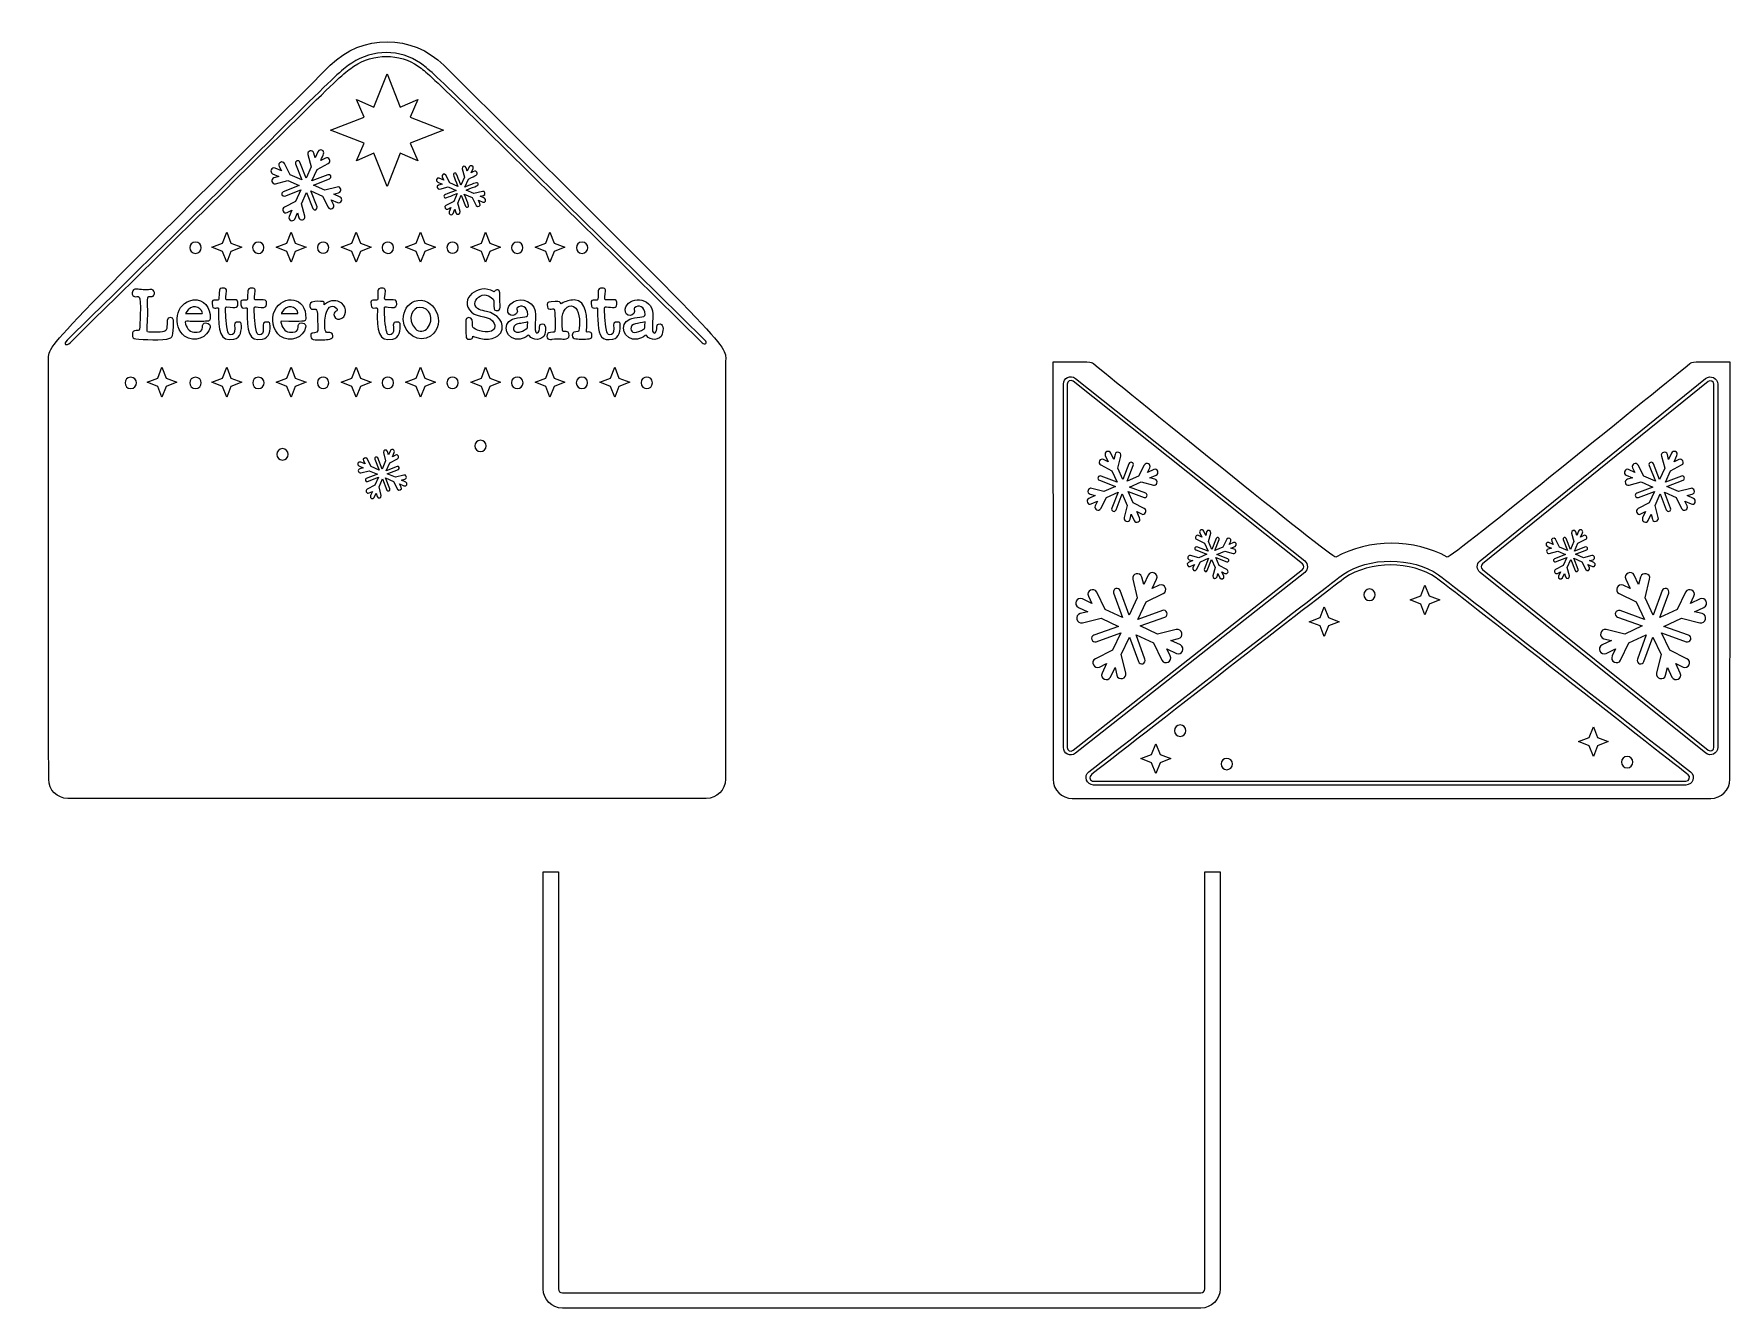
# Model space of a CAD drawing. Header units: inches. Extents: x 0.7 to 13.1, y 0.3 to 9.6.
import ezdxf

# ---------------------------------------------------------------- set-up
doc = ezdxf.new("R2010")
doc.units = ezdxf.units.IN
doc.header["$MEASUREMENT"] = 0
doc.layers.add('_U+0421_U+043B_U+043E_U+0439 1', color=7, linetype='Continuous')

msp = doc.modelspace()

# ---------------------------------------------------------------- linework, layer by layer
at = {"layer": '_U+0421_U+043B_U+043E_U+0439 1', "color": 12, "lineweight": 9, "true_color": 0xe30613}
msp.add_lwpolyline([(3.48, 8.702), (3.351, 8.758), (3.256, 8.514), (3.16, 8.758), (3.032, 8.702), (3.088, 8.831), (2.843, 8.926), (3.088, 9.022), (3.032, 9.15), (3.16, 9.094), (3.256, 9.338), (3.351, 9.094), (3.48, 9.15), (3.423, 9.022), (3.668, 8.926), (3.423, 8.831), (3.48, 8.702)], dxfattribs=at)
at = {"layer": '_U+0421_U+043B_U+043E_U+0439 1', "color": 7, "lineweight": 9, "true_color": 0xffffff}
for points in [[(2.194, 8.072), (2.115, 8.041), (2.085, 7.963), (2.054, 8.041), (1.976, 8.072), (2.054, 8.102), (2.085, 8.181), (2.115, 8.102), (2.194, 8.072)], [(2.585, 8.102), (2.664, 8.072), (2.585, 8.041), (2.555, 7.963), (2.524, 8.041), (2.446, 8.072), (2.524, 8.102), (2.555, 8.181), (2.585, 8.102)], [(3.061, 8.102), (3.139, 8.072), (3.061, 8.041), (3.03, 7.963), (2.999, 8.041), (2.921, 8.072), (2.999, 8.102), (3.03, 8.181), (3.061, 8.102)], [(3.469, 8.041), (3.391, 8.072), (3.469, 8.102), (3.5, 8.181), (3.531, 8.102), (3.609, 8.072), (3.531, 8.041), (3.5, 7.963), (3.469, 8.041)], [(3.945, 8.102), (3.975, 8.181), (4.006, 8.102), (4.084, 8.072), (4.006, 8.041), (3.975, 7.963), (3.945, 8.041), (3.866, 8.072), (3.945, 8.102)], [(4.415, 8.041), (4.336, 8.072), (4.415, 8.102), (4.445, 8.181), (4.476, 8.102), (4.554, 8.072), (4.476, 8.041), (4.445, 7.963), (4.415, 8.041)], [(1.643, 7.115), (1.721, 7.085), (1.643, 7.054), (1.612, 6.976), (1.582, 7.054), (1.503, 7.085), (1.582, 7.115), (1.612, 7.194), (1.643, 7.115)], [(2.115, 7.115), (2.194, 7.085), (2.115, 7.054), (2.085, 6.976), (2.054, 7.054), (1.976, 7.085), (2.054, 7.115), (2.085, 7.194), (2.115, 7.115)], [(2.585, 7.115), (2.664, 7.085), (2.585, 7.054), (2.555, 6.976), (2.524, 7.054), (2.446, 7.085), (2.524, 7.115), (2.555, 7.194), (2.585, 7.115)], [(3.061, 7.054), (3.03, 6.976), (2.999, 7.054), (2.921, 7.085), (2.999, 7.115), (3.03, 7.194), (3.061, 7.115), (3.139, 7.085), (3.061, 7.054)], [(3.531, 7.115), (3.609, 7.085), (3.531, 7.054), (3.5, 6.976), (3.469, 7.054), (3.391, 7.085), (3.469, 7.115), (3.5, 7.194), (3.531, 7.115)], [(4.006, 7.115), (4.084, 7.085), (4.006, 7.054), (3.975, 6.976), (3.945, 7.054), (3.866, 7.085), (3.945, 7.115), (3.975, 7.194), (4.006, 7.115)], [(4.476, 7.115), (4.554, 7.085), (4.476, 7.054), (4.445, 6.976), (4.415, 7.054), (4.336, 7.085), (4.415, 7.115), (4.445, 7.194), (4.476, 7.115)], [(4.948, 7.115), (5.027, 7.085), (4.948, 7.054), (4.918, 6.976), (4.887, 7.054), (4.809, 7.085), (4.887, 7.115), (4.918, 7.194), (4.948, 7.115)], [(10.864, 5.526), (10.942, 5.495), (10.864, 5.465), (10.833, 5.386), (10.803, 5.465), (10.725, 5.495), (10.803, 5.526), (10.833, 5.604), (10.864, 5.526)], [(10.128, 5.366), (10.206, 5.336), (10.128, 5.305), (10.097, 5.227), (10.067, 5.305), (9.988, 5.336), (10.067, 5.366), (10.097, 5.444), (10.128, 5.366)], [(12.093, 4.491), (12.171, 4.461), (12.093, 4.43), (12.063, 4.352), (12.032, 4.43), (11.954, 4.461), (12.032, 4.491), (12.063, 4.569), (12.093, 4.491)], [(8.899, 4.366), (8.977, 4.336), (8.899, 4.305), (8.868, 4.227), (8.837, 4.305), (8.759, 4.336), (8.837, 4.366), (8.868, 4.444), (8.899, 4.366)]]:
    msp.add_lwpolyline(points, dxfattribs=at)
at = {"layer": '_U+0421_U+043B_U+043E_U+0439 1', "color": 12, "lineweight": 9, "true_color": 0xe30613}
for points, knots in [([(3.67, 9.4), (3.441, 9.629), (3.07, 9.629), (2.841, 9.4), (0.677, 7.245), (0.784, 7.367), (0.784, 7.23), (0.784, 5.175), (0.785, 4.443), (0.785, 4.185), (0.785, 4.107), (0.848, 4.045), (0.925, 4.045), (1.003, 4.045), (5.508, 4.045), (5.586, 4.045), (5.663, 4.045), (5.726, 4.107), (5.726, 4.185), (5.727, 4.898), (5.727, 7.244), (5.727, 7.231), (5.727, 7.367), (5.832, 7.247), (3.67, 9.4)], [0, 0, 0, 0, 1, 1, 1, 2, 2, 2, 3, 3, 3, 4, 4, 4, 5, 5, 5, 6, 6, 6, 7, 7, 7, 8, 8, 8, 8]), ([(13.061, 7.231), (13.061, 7.231), (13.06, 4.443), (13.059, 4.185), (13.059, 4.107), (12.997, 4.045), (12.919, 4.045), (12.919, 4.045), (8.258, 4.045), (8.258, 4.045), (8.181, 4.045), (8.118, 4.107), (8.118, 4.185), (8.118, 4.443), (8.117, 7.231), (8.117, 7.231), (8.404, 7.231), (8.394, 7.234), (8.412, 7.219), (8.575, 7.087), (10.159, 5.795), (10.182, 5.808), (10.422, 5.942), (10.757, 5.942), (10.996, 5.808), (11.019, 5.795), (12.604, 7.087), (12.766, 7.219), (12.785, 7.234), (12.775, 7.231), (13.061, 7.231)], [0, 0, 0, 0, 1, 1, 1, 2, 2, 2, 3, 3, 3, 4, 4, 4, 5, 5, 5, 6, 6, 6, 7, 7, 7, 8, 8, 8, 9, 9, 9, 10, 10, 10, 10]), ([(9.227, 3.508), (9.227, 3.508), (9.226, 0.707), (9.226, 0.463), (9.225, 0.447), (9.212, 0.434), (9.197, 0.434), (9.197, 0.434), (4.536, 0.434), (4.536, 0.434), (4.52, 0.434), (4.507, 0.447), (4.507, 0.463), (4.506, 0.707), (4.506, 3.508), (4.506, 3.508), (4.506, 3.508), (4.394, 3.508), (4.394, 3.508), (4.394, 3.508), (4.395, 0.721), (4.396, 0.463), (4.396, 0.385), (4.458, 0.323), (4.536, 0.323), (4.536, 0.323), (9.197, 0.323), (9.197, 0.323), (9.274, 0.323), (9.337, 0.385), (9.337, 0.463), (9.337, 0.721), (9.338, 3.508), (9.338, 3.508), (9.338, 3.508), (9.227, 3.508), (9.227, 3.508), (9.227, 3.508), (9.227, 3.508), (9.227, 3.508)], [0, 0, 0, 0, 1, 1, 1, 2, 2, 2, 3, 3, 3, 4, 4, 4, 5, 5, 5, 6, 6, 6, 7, 7, 7, 8, 8, 8, 9, 9, 9, 10, 10, 10, 11, 11, 11, 12, 12, 12, 13, 13, 13, 13])]:
    msp.add_open_spline(points, degree=3, knots=knots, dxfattribs=at)
at = {"layer": '_U+0421_U+043B_U+043E_U+0439 1', "color": 7, "lineweight": 9, "true_color": 0xffffff}
for points, knots in [([(5.556, 7.374), (3.652, 9.247), (3.592, 9.317), (3.483, 9.393), (3.346, 9.489), (3.157, 9.489), (3.014, 9.393), (2.886, 9.308), (2.863, 9.263), (0.941, 7.374), (0.916, 7.349), (0.886, 7.358), (0.921, 7.393), (2.85, 9.286), (2.868, 9.329), (2.998, 9.416), (3.151, 9.518), (3.353, 9.518), (3.499, 9.415), (3.61, 9.338), (3.665, 9.269), (5.576, 7.393), (5.6, 7.369), (5.575, 7.356), (5.556, 7.374)], [0, 0, 0, 0, 1, 1, 1, 2, 2, 2, 3, 3, 3, 4, 4, 4, 5, 5, 5, 6, 6, 6, 7, 7, 7, 8, 8, 8, 8]), ([(2.713, 8.354), (2.713, 8.354), (2.668, 8.471), (2.668, 8.471), (2.668, 8.471), (2.631, 8.387), (2.631, 8.387), (2.631, 8.387), (2.655, 8.298), (2.655, 8.298), (2.662, 8.27), (2.619, 8.259), (2.611, 8.287), (2.611, 8.287), (2.602, 8.323), (2.602, 8.323), (2.602, 8.323), (2.581, 8.277), (2.581, 8.277), (2.569, 8.251), (2.529, 8.269), (2.541, 8.295), (2.541, 8.295), (2.561, 8.341), (2.561, 8.341), (2.561, 8.341), (2.527, 8.324), (2.527, 8.324), (2.501, 8.311), (2.481, 8.351), (2.507, 8.364), (2.507, 8.364), (2.588, 8.405), (2.588, 8.405), (2.588, 8.405), (2.626, 8.49), (2.626, 8.49), (2.626, 8.49), (2.509, 8.445), (2.509, 8.445), (2.489, 8.437), (2.477, 8.468), (2.497, 8.476), (2.497, 8.476), (2.614, 8.521), (2.614, 8.521), (2.614, 8.521), (2.53, 8.558), (2.53, 8.558), (2.53, 8.558), (2.441, 8.535), (2.441, 8.535), (2.415, 8.527), (2.401, 8.569), (2.43, 8.578), (2.43, 8.578), (2.466, 8.587), (2.466, 8.587), (2.466, 8.587), (2.42, 8.608), (2.42, 8.608), (2.394, 8.62), (2.412, 8.66), (2.438, 8.649), (2.438, 8.649), (2.484, 8.628), (2.484, 8.628), (2.484, 8.628), (2.467, 8.662), (2.467, 8.662), (2.454, 8.687), (2.493, 8.708), (2.507, 8.682), (2.507, 8.682), (2.549, 8.601), (2.549, 8.601), (2.549, 8.601), (2.633, 8.563), (2.633, 8.563), (2.633, 8.563), (2.588, 8.68), (2.588, 8.68), (2.584, 8.688), (2.589, 8.698), (2.597, 8.701), (2.606, 8.705), (2.616, 8.7), (2.619, 8.692), (2.619, 8.692), (2.664, 8.575), (2.664, 8.575), (2.664, 8.575), (2.701, 8.659), (2.701, 8.659), (2.701, 8.659), (2.678, 8.748), (2.678, 8.748), (2.67, 8.776), (2.713, 8.787), (2.721, 8.759), (2.721, 8.759), (2.73, 8.723), (2.73, 8.723), (2.73, 8.723), (2.751, 8.769), (2.751, 8.769), (2.757, 8.782), (2.77, 8.784), (2.78, 8.78), (2.806, 8.768), (2.789, 8.746), (2.771, 8.705), (2.771, 8.705), (2.805, 8.722), (2.805, 8.722), (2.831, 8.735), (2.851, 8.695), (2.825, 8.682), (2.825, 8.682), (2.744, 8.64), (2.744, 8.64), (2.744, 8.64), (2.706, 8.556), (2.706, 8.556), (2.706, 8.556), (2.823, 8.601), (2.823, 8.601), (2.843, 8.609), (2.855, 8.578), (2.835, 8.57), (2.835, 8.57), (2.718, 8.525), (2.718, 8.525), (2.718, 8.525), (2.802, 8.488), (2.802, 8.488), (2.802, 8.488), (2.891, 8.511), (2.891, 8.511), (2.917, 8.519), (2.931, 8.477), (2.902, 8.468), (2.902, 8.468), (2.866, 8.459), (2.866, 8.459), (2.866, 8.459), (2.912, 8.438), (2.912, 8.438), (2.938, 8.426), (2.92, 8.386), (2.894, 8.397), (2.894, 8.397), (2.848, 8.418), (2.848, 8.418), (2.848, 8.418), (2.865, 8.384), (2.865, 8.384), (2.878, 8.359), (2.839, 8.338), (2.825, 8.364), (2.825, 8.364), (2.784, 8.445), (2.784, 8.445), (2.784, 8.445), (2.699, 8.483), (2.699, 8.483), (2.699, 8.483), (2.744, 8.366), (2.744, 8.366), (2.752, 8.346), (2.721, 8.334), (2.713, 8.354)], [0, 0, 0, 0, 1, 1, 1, 2, 2, 2, 3, 3, 3, 4, 4, 4, 5, 5, 5, 6, 6, 6, 7, 7, 7, 8, 8, 8, 9, 9, 9, 10, 10, 10, 11, 11, 11, 12, 12, 12, 13, 13, 13, 14, 14, 14, 15, 15, 15, 16, 16, 16, 17, 17, 17, 18, 18, 18, 19, 19, 19, 20, 20, 20, 21, 21, 21, 22, 22, 22, 23, 23, 23, 24, 24, 24, 25, 25, 25, 26, 26, 26, 27, 27, 27, 28, 28, 28, 29, 29, 29, 30, 30, 30, 31, 31, 31, 32, 32, 32, 33, 33, 33, 34, 34, 34, 35, 35, 35, 36, 36, 36, 37, 37, 37, 38, 38, 38, 39, 39, 39, 40, 40, 40, 41, 41, 41, 42, 42, 42, 43, 43, 43, 44, 44, 44, 45, 45, 45, 46, 46, 46, 47, 47, 47, 48, 48, 48, 49, 49, 49, 50, 50, 50, 51, 51, 51, 52, 52, 52, 53, 53, 53, 54, 54, 54, 55, 55, 55, 56, 56, 56, 57, 57, 57, 57]), ([(3.828, 8.37), (3.828, 8.37), (3.797, 8.451), (3.797, 8.451), (3.797, 8.451), (3.771, 8.393), (3.771, 8.393), (3.771, 8.393), (3.788, 8.331), (3.788, 8.331), (3.793, 8.312), (3.763, 8.304), (3.758, 8.323), (3.758, 8.323), (3.751, 8.348), (3.751, 8.348), (3.751, 8.348), (3.737, 8.317), (3.737, 8.317), (3.728, 8.298), (3.7, 8.311), (3.708, 8.329), (3.708, 8.329), (3.722, 8.361), (3.722, 8.361), (3.722, 8.361), (3.699, 8.349), (3.699, 8.349), (3.681, 8.34), (3.667, 8.368), (3.685, 8.377), (3.685, 8.377), (3.742, 8.406), (3.742, 8.406), (3.742, 8.406), (3.768, 8.464), (3.768, 8.464), (3.688, 8.433), (3.677, 8.425), (3.672, 8.44), (3.666, 8.454), (3.679, 8.455), (3.759, 8.486), (3.759, 8.486), (3.701, 8.512), (3.701, 8.512), (3.701, 8.512), (3.64, 8.495), (3.64, 8.495), (3.621, 8.49), (3.611, 8.52), (3.631, 8.525), (3.631, 8.525), (3.657, 8.532), (3.657, 8.532), (3.657, 8.532), (3.625, 8.546), (3.625, 8.546), (3.606, 8.555), (3.619, 8.583), (3.637, 8.575), (3.637, 8.575), (3.669, 8.561), (3.669, 8.561), (3.669, 8.561), (3.657, 8.584), (3.657, 8.584), (3.649, 8.601), (3.676, 8.616), (3.685, 8.598), (3.685, 8.598), (3.714, 8.541), (3.714, 8.541), (3.714, 8.541), (3.772, 8.515), (3.772, 8.515), (3.742, 8.595), (3.733, 8.606), (3.748, 8.611), (3.762, 8.617), (3.763, 8.604), (3.794, 8.524), (3.794, 8.524), (3.82, 8.582), (3.82, 8.582), (3.82, 8.582), (3.804, 8.643), (3.804, 8.643), (3.798, 8.663), (3.828, 8.671), (3.834, 8.652), (3.834, 8.652), (3.84, 8.626), (3.84, 8.626), (3.84, 8.626), (3.854, 8.658), (3.854, 8.658), (3.862, 8.676), (3.891, 8.665), (3.883, 8.646), (3.883, 8.646), (3.869, 8.614), (3.869, 8.614), (3.886, 8.623), (3.904, 8.636), (3.912, 8.619), (3.922, 8.601), (3.905, 8.598), (3.849, 8.569), (3.849, 8.569), (3.824, 8.511), (3.824, 8.511), (3.903, 8.541), (3.914, 8.55), (3.92, 8.535), (3.925, 8.521), (3.912, 8.52), (3.832, 8.489), (3.832, 8.489), (3.89, 8.463), (3.89, 8.463), (3.89, 8.463), (3.952, 8.479), (3.952, 8.479), (3.97, 8.485), (3.98, 8.455), (3.96, 8.449), (3.96, 8.449), (3.935, 8.443), (3.935, 8.443), (3.935, 8.443), (3.966, 8.429), (3.966, 8.429), (3.985, 8.42), (3.972, 8.392), (3.954, 8.4), (3.954, 8.4), (3.922, 8.414), (3.922, 8.414), (3.922, 8.414), (3.934, 8.391), (3.934, 8.391), (3.943, 8.373), (3.915, 8.359), (3.906, 8.377), (3.906, 8.377), (3.877, 8.434), (3.877, 8.434), (3.877, 8.434), (3.819, 8.459), (3.819, 8.459), (3.85, 8.38), (3.858, 8.369), (3.843, 8.363), (3.837, 8.361), (3.831, 8.364), (3.828, 8.37)], [0, 0, 0, 0, 1, 1, 1, 2, 2, 2, 3, 3, 3, 4, 4, 4, 5, 5, 5, 6, 6, 6, 7, 7, 7, 8, 8, 8, 9, 9, 9, 10, 10, 10, 11, 11, 11, 12, 12, 12, 13, 13, 13, 14, 14, 14, 15, 15, 15, 16, 16, 16, 17, 17, 17, 18, 18, 18, 19, 19, 19, 20, 20, 20, 21, 21, 21, 22, 22, 22, 23, 23, 23, 24, 24, 24, 25, 25, 25, 26, 26, 26, 27, 27, 27, 28, 28, 28, 29, 29, 29, 30, 30, 30, 31, 31, 31, 32, 32, 32, 33, 33, 33, 34, 34, 34, 35, 35, 35, 36, 36, 36, 37, 37, 37, 38, 38, 38, 39, 39, 39, 40, 40, 40, 41, 41, 41, 42, 42, 42, 43, 43, 43, 44, 44, 44, 45, 45, 45, 46, 46, 46, 47, 47, 47, 48, 48, 48, 49, 49, 49, 50, 50, 50, 51, 51, 51, 52, 52, 52, 52]), ([(1.857, 8.026), (1.802, 8.026), (1.802, 8.109), (1.857, 8.109), (1.912, 8.109), (1.912, 8.026), (1.857, 8.026)], [0, 0, 0, 0, 1, 1, 1, 2, 2, 2, 2]), ([(2.274, 8.068), (2.274, 8.123), (2.357, 8.123), (2.357, 8.068), (2.357, 8.012), (2.274, 8.013), (2.274, 8.068)], [0, 0, 0, 0, 1, 1, 1, 2, 2, 2, 2]), ([(2.83, 8.068), (2.83, 8.013), (2.747, 8.013), (2.747, 8.068), (2.747, 8.123), (2.83, 8.123), (2.83, 8.068)], [0, 0, 0, 0, 1, 1, 1, 2, 2, 2, 2]), ([(3.219, 8.068), (3.219, 8.123), (3.303, 8.123), (3.303, 8.068), (3.303, 8.012), (3.219, 8.013), (3.219, 8.068)], [0, 0, 0, 0, 1, 1, 1, 2, 2, 2, 2]), ([(3.775, 8.068), (3.775, 8.013), (3.692, 8.013), (3.692, 8.068), (3.692, 8.123), (3.775, 8.123), (3.775, 8.068)], [0, 0, 0, 0, 1, 1, 1, 2, 2, 2, 2]), ([(4.206, 8.026), (4.151, 8.026), (4.151, 8.109), (4.206, 8.109), (4.261, 8.109), (4.261, 8.026), (4.206, 8.026)], [0, 0, 0, 0, 1, 1, 1, 2, 2, 2, 2]), ([(4.679, 8.026), (4.624, 8.026), (4.624, 8.109), (4.679, 8.109), (4.734, 8.109), (4.734, 8.026), (4.679, 8.026)], [0, 0, 0, 0, 1, 1, 1, 2, 2, 2, 2]), ([(4.085, 7.447), (4.07, 7.42), (4.002, 7.373), (3.887, 7.42), (3.883, 7.422), (3.882, 7.422), (3.881, 7.417), (3.879, 7.405), (3.876, 7.402), (3.864, 7.4), (3.827, 7.393), (3.832, 7.408), (3.831, 7.495), (3.831, 7.53), (3.826, 7.555), (3.849, 7.557), (3.881, 7.561), (3.881, 7.53), (3.88, 7.496), (3.879, 7.475), (3.938, 7.451), (3.993, 7.453), (4.03, 7.454), (4.052, 7.482), (4.038, 7.514), (4.013, 7.576), (3.916, 7.555), (3.873, 7.596), (3.771, 7.691), (3.926, 7.814), (4.033, 7.747), (4.037, 7.745), (4.04, 7.743), (4.042, 7.75), (4.045, 7.757), (4.056, 7.76), (4.065, 7.759), (4.076, 7.756), (4.078, 7.748), (4.078, 7.737), (4.078, 7.637), (4.093, 7.605), (4.053, 7.608), (4.037, 7.61), (4.031, 7.619), (4.036, 7.679), (4.037, 7.695), (4.001, 7.718), (3.978, 7.722), (3.941, 7.729), (3.897, 7.695), (3.897, 7.658), (3.898, 7.641), (3.911, 7.622), (3.928, 7.616), (3.945, 7.61), (3.964, 7.605), (3.982, 7.602), (4.059, 7.585), (4.124, 7.52), (4.085, 7.447)], [0, 0, 0, 0, 1, 1, 1, 2, 2, 2, 3, 3, 3, 4, 4, 4, 5, 5, 5, 6, 6, 6, 7, 7, 7, 8, 8, 8, 9, 9, 9, 10, 10, 10, 11, 11, 11, 12, 12, 12, 13, 13, 13, 14, 14, 14, 15, 15, 15, 16, 16, 16, 17, 17, 17, 18, 18, 18, 19, 19, 19, 20, 20, 20, 20]), ([(1.509, 7.702), (1.502, 7.648), (1.513, 7.632), (1.507, 7.546), (1.505, 7.517), (1.504, 7.487), (1.505, 7.458), (1.505, 7.454), (1.507, 7.45), (1.517, 7.45), (1.541, 7.449), (1.603, 7.45), (1.617, 7.453), (1.646, 7.459), (1.648, 7.46), (1.651, 7.535), (1.652, 7.567), (1.695, 7.566), (1.696, 7.538), (1.697, 7.505), (1.696, 7.472), (1.691, 7.44), (1.688, 7.418), (1.68, 7.411), (1.669, 7.406), (1.622, 7.388), (1.47, 7.397), (1.421, 7.402), (1.403, 7.404), (1.396, 7.412), (1.396, 7.43), (1.396, 7.456), (1.404, 7.462), (1.423, 7.462), (1.448, 7.462), (1.448, 7.463), (1.45, 7.489), (1.46, 7.746), (1.454, 7.707), (1.417, 7.71), (1.401, 7.712), (1.393, 7.723), (1.395, 7.738), (1.399, 7.76), (1.406, 7.767), (1.428, 7.765), (1.449, 7.763), (1.503, 7.757), (1.524, 7.762), (1.566, 7.77), (1.564, 7.712), (1.54, 7.712), (1.52, 7.711), (1.51, 7.715), (1.509, 7.702)], [0, 0, 0, 0, 1, 1, 1, 2, 2, 2, 3, 3, 3, 4, 4, 4, 5, 5, 5, 6, 6, 6, 7, 7, 7, 8, 8, 8, 9, 9, 9, 10, 10, 10, 11, 11, 11, 12, 12, 12, 13, 13, 13, 14, 14, 14, 15, 15, 15, 16, 16, 16, 17, 17, 17, 18, 18, 18, 18]), ([(1.793, 7.53), (1.826, 7.531), (1.859, 7.526), (1.895, 7.528), (1.909, 7.527), (1.925, 7.53), (1.941, 7.531), (1.957, 7.531), (1.963, 7.536), (1.964, 7.551), (1.967, 7.629), (1.92, 7.697), (1.84, 7.686), (1.707, 7.667), (1.688, 7.489), (1.777, 7.422), (1.851, 7.367), (1.948, 7.416), (1.963, 7.485), (1.97, 7.519), (1.915, 7.532), (1.908, 7.5), (1.904, 7.486), (1.919, 7.442), (1.845, 7.451), (1.806, 7.456), (1.791, 7.484), (1.781, 7.524), (1.78, 7.531), (1.785, 7.53), (1.793, 7.53)], [0, 0, 0, 0, 1, 1, 1, 2, 2, 2, 3, 3, 3, 4, 4, 4, 5, 5, 5, 6, 6, 6, 7, 7, 7, 8, 8, 8, 9, 9, 9, 10, 10, 10, 10]), ([(2.025, 7.618), (2.026, 7.643), (1.987, 7.61), (1.981, 7.641), (1.974, 7.675), (1.977, 7.684), (1.992, 7.685), (2.019, 7.686), (2.027, 7.681), (2.027, 7.693), (2.03, 7.765), (2.028, 7.77), (2.048, 7.772), (2.081, 7.775), (2.084, 7.764), (2.083, 7.752), (2.078, 7.677), (2.064, 7.687), (2.117, 7.687), (2.117, 7.687), (2.117, 7.687), (2.117, 7.687), (2.154, 7.687), (2.163, 7.69), (2.165, 7.67), (2.171, 7.625), (2.156, 7.628), (2.085, 7.635), (2.079, 7.636), (2.077, 7.633), (2.077, 7.626), (2.076, 7.598), (2.079, 7.528), (2.09, 7.465), (2.093, 7.447), (2.099, 7.431), (2.116, 7.431), (2.131, 7.431), (2.147, 7.443), (2.143, 7.477), (2.139, 7.516), (2.138, 7.529), (2.182, 7.523), (2.187, 7.522), (2.19, 7.519), (2.191, 7.514), (2.196, 7.465), (2.186, 7.409), (2.138, 7.4), (2.034, 7.38), (2.022, 7.456), (2.025, 7.618)], [0, 0, 0, 0, 1, 1, 1, 2, 2, 2, 3, 3, 3, 4, 4, 4, 5, 5, 5, 6, 6, 6, 7, 7, 7, 8, 8, 8, 9, 9, 9, 10, 10, 10, 11, 11, 11, 12, 12, 12, 13, 13, 13, 14, 14, 14, 15, 15, 15, 16, 16, 16, 17, 17, 17, 17]), ([(2.4, 7.514), (2.406, 7.465), (2.395, 7.409), (2.347, 7.399), (2.243, 7.38), (2.231, 7.456), (2.235, 7.618), (2.235, 7.632), (2.227, 7.629), (2.21, 7.627), (2.191, 7.625), (2.188, 7.639), (2.187, 7.669), (2.186, 7.7), (2.236, 7.673), (2.237, 7.693), (2.237, 7.713), (2.238, 7.732), (2.239, 7.752), (2.24, 7.765), (2.243, 7.776), (2.277, 7.771), (2.289, 7.77), (2.294, 7.764), (2.293, 7.752), (2.287, 7.677), (2.274, 7.687), (2.327, 7.687), (2.327, 7.687), (2.327, 7.687), (2.327, 7.687), (2.365, 7.687), (2.377, 7.692), (2.376, 7.654), (2.375, 7.624), (2.347, 7.632), (2.314, 7.634), (2.293, 7.635), (2.286, 7.639), (2.286, 7.626), (2.285, 7.598), (2.288, 7.528), (2.3, 7.465), (2.303, 7.447), (2.308, 7.431), (2.325, 7.431), (2.34, 7.431), (2.356, 7.443), (2.352, 7.477), (2.348, 7.516), (2.347, 7.529), (2.391, 7.523), (2.396, 7.522), (2.399, 7.519), (2.4, 7.514)], [0, 0, 0, 0, 1, 1, 1, 2, 2, 2, 3, 3, 3, 4, 4, 4, 5, 5, 5, 6, 6, 6, 7, 7, 7, 8, 8, 8, 9, 9, 9, 10, 10, 10, 11, 11, 11, 12, 12, 12, 13, 13, 13, 14, 14, 14, 15, 15, 15, 16, 16, 16, 17, 17, 17, 18, 18, 18, 18]), ([(2.485, 7.53), (2.648, 7.53), (2.661, 7.523), (2.662, 7.551), (2.668, 7.711), (2.497, 7.729), (2.435, 7.61), (2.405, 7.551), (2.424, 7.461), (2.475, 7.422), (2.549, 7.367), (2.647, 7.416), (2.661, 7.485), (2.669, 7.519), (2.614, 7.532), (2.606, 7.5), (2.603, 7.486), (2.618, 7.442), (2.543, 7.451), (2.505, 7.456), (2.489, 7.484), (2.48, 7.524), (2.479, 7.528), (2.481, 7.53), (2.485, 7.53)], [0, 0, 0, 0, 1, 1, 1, 2, 2, 2, 3, 3, 3, 4, 4, 4, 5, 5, 5, 6, 6, 6, 7, 7, 7, 8, 8, 8, 8]), ([(2.909, 7.545), (2.887, 7.541), (2.867, 7.558), (2.868, 7.58), (2.869, 7.612), (2.904, 7.6), (2.888, 7.623), (2.87, 7.649), (2.823, 7.652), (2.808, 7.582), (2.799, 7.543), (2.798, 7.504), (2.804, 7.465), (2.81, 7.429), (2.848, 7.464), (2.858, 7.435), (2.87, 7.402), (2.836, 7.397), (2.8, 7.396), (2.717, 7.396), (2.693, 7.387), (2.699, 7.435), (2.701, 7.453), (2.75, 7.438), (2.75, 7.462), (2.747, 7.578), (2.751, 7.622), (2.729, 7.619), (2.716, 7.617), (2.704, 7.615), (2.697, 7.626), (2.688, 7.641), (2.689, 7.664), (2.707, 7.67), (2.734, 7.678), (2.762, 7.677), (2.789, 7.674), (2.8, 7.674), (2.797, 7.663), (2.796, 7.651), (2.801, 7.653), (2.803, 7.656), (2.806, 7.658), (2.843, 7.687), (2.891, 7.688), (2.925, 7.662), (2.965, 7.631), (2.961, 7.556), (2.909, 7.545)], [0, 0, 0, 0, 1, 1, 1, 2, 2, 2, 3, 3, 3, 4, 4, 4, 5, 5, 5, 6, 6, 6, 7, 7, 7, 8, 8, 8, 9, 9, 9, 10, 10, 10, 11, 11, 11, 12, 12, 12, 13, 13, 13, 14, 14, 14, 15, 15, 15, 16, 16, 16, 16]), ([(3.227, 7.771), (3.239, 7.769), (3.244, 7.764), (3.243, 7.752), (3.238, 7.677), (3.224, 7.687), (3.277, 7.687), (3.277, 7.687), (3.277, 7.687), (3.277, 7.687), (3.315, 7.687), (3.327, 7.692), (3.326, 7.654), (3.325, 7.624), (3.298, 7.632), (3.264, 7.634), (3.243, 7.635), (3.236, 7.639), (3.236, 7.626), (3.236, 7.598), (3.238, 7.528), (3.25, 7.465), (3.253, 7.447), (3.258, 7.431), (3.276, 7.431), (3.29, 7.431), (3.306, 7.443), (3.303, 7.477), (3.298, 7.516), (3.297, 7.529), (3.342, 7.523), (3.346, 7.522), (3.349, 7.519), (3.35, 7.514), (3.356, 7.465), (3.345, 7.409), (3.297, 7.399), (3.193, 7.38), (3.181, 7.456), (3.185, 7.618), (3.185, 7.632), (3.177, 7.629), (3.16, 7.627), (3.141, 7.625), (3.138, 7.639), (3.137, 7.669), (3.136, 7.7), (3.186, 7.672), (3.187, 7.693), (3.187, 7.713), (3.189, 7.732), (3.189, 7.752), (3.19, 7.765), (3.193, 7.776), (3.227, 7.771)], [0, 0, 0, 0, 1, 1, 1, 2, 2, 2, 3, 3, 3, 4, 4, 4, 5, 5, 5, 6, 6, 6, 7, 7, 7, 8, 8, 8, 9, 9, 9, 10, 10, 10, 11, 11, 11, 12, 12, 12, 13, 13, 13, 14, 14, 14, 15, 15, 15, 16, 16, 16, 17, 17, 17, 18, 18, 18, 18]), ([(3.455, 7.676), (3.405, 7.657), (3.375, 7.608), (3.374, 7.543), (3.379, 7.437), (3.491, 7.367), (3.572, 7.422), (3.703, 7.512), (3.594, 7.728), (3.455, 7.676)], [0, 0, 0, 0, 1, 1, 1, 2, 2, 2, 3, 3, 3, 3]), ([(4.407, 7.436), (4.433, 7.525), (4.373, 7.519), (4.37, 7.499), (4.369, 7.492), (4.368, 7.484), (4.368, 7.476), (4.367, 7.453), (4.352, 7.432), (4.341, 7.45), (4.32, 7.486), (4.37, 7.602), (4.308, 7.657), (4.241, 7.717), (4.147, 7.677), (4.138, 7.62), (4.126, 7.55), (4.225, 7.565), (4.204, 7.619), (4.202, 7.623), (4.201, 7.626), (4.205, 7.629), (4.236, 7.653), (4.28, 7.641), (4.284, 7.579), (4.286, 7.554), (4.214, 7.564), (4.171, 7.546), (4.087, 7.512), (4.127, 7.384), (4.227, 7.4), (4.248, 7.404), (4.267, 7.412), (4.284, 7.426), (4.289, 7.431), (4.292, 7.43), (4.295, 7.424), (4.315, 7.387), (4.393, 7.388), (4.407, 7.436)], [0, 0, 0, 0, 1, 1, 1, 2, 2, 2, 3, 3, 3, 4, 4, 4, 5, 5, 5, 6, 6, 6, 7, 7, 7, 8, 8, 8, 9, 9, 9, 10, 10, 10, 11, 11, 11, 12, 12, 12, 13, 13, 13, 13]), ([(4.751, 7.425), (4.751, 7.411), (4.748, 7.407), (4.738, 7.404), (4.722, 7.4), (4.661, 7.399), (4.633, 7.402), (4.614, 7.404), (4.607, 7.411), (4.608, 7.43), (4.608, 7.453), (4.626, 7.454), (4.649, 7.455), (4.653, 7.455), (4.655, 7.457), (4.656, 7.461), (4.663, 7.508), (4.665, 7.592), (4.634, 7.626), (4.59, 7.672), (4.54, 7.618), (4.535, 7.565), (4.531, 7.531), (4.534, 7.498), (4.536, 7.465), (4.537, 7.441), (4.573, 7.471), (4.582, 7.441), (4.588, 7.423), (4.582, 7.404), (4.562, 7.401), (4.529, 7.398), (4.512, 7.406), (4.461, 7.399), (4.457, 7.398), (4.453, 7.398), (4.449, 7.398), (4.431, 7.398), (4.423, 7.404), (4.422, 7.418), (4.422, 7.437), (4.431, 7.448), (4.448, 7.449), (4.478, 7.451), (4.479, 7.448), (4.481, 7.464), (4.483, 7.485), (4.483, 7.564), (4.479, 7.611), (4.477, 7.636), (4.433, 7.601), (4.426, 7.635), (4.42, 7.663), (4.427, 7.672), (4.454, 7.673), (4.499, 7.675), (4.517, 7.677), (4.522, 7.664), (4.524, 7.657), (4.526, 7.658), (4.531, 7.661), (4.559, 7.676), (4.588, 7.686), (4.621, 7.686), (4.717, 7.685), (4.717, 7.554), (4.711, 7.457), (4.71, 7.452), (4.712, 7.451), (4.717, 7.451), (4.724, 7.453), (4.731, 7.452), (4.737, 7.451), (4.748, 7.448), (4.751, 7.443), (4.751, 7.425)], [0, 0, 0, 0, 1, 1, 1, 2, 2, 2, 3, 3, 3, 4, 4, 4, 5, 5, 5, 6, 6, 6, 7, 7, 7, 8, 8, 8, 9, 9, 9, 10, 10, 10, 11, 11, 11, 12, 12, 12, 13, 13, 13, 14, 14, 14, 15, 15, 15, 16, 16, 16, 17, 17, 17, 18, 18, 18, 19, 19, 19, 20, 20, 20, 21, 21, 21, 22, 22, 22, 23, 23, 23, 24, 24, 24, 25, 25, 25, 25]), ([(4.796, 7.507), (4.786, 7.617), (4.801, 7.631), (4.782, 7.628), (4.764, 7.626), (4.751, 7.624), (4.748, 7.641), (4.741, 7.675), (4.744, 7.684), (4.759, 7.685), (4.802, 7.687), (4.794, 7.669), (4.797, 7.752), (4.798, 7.765), (4.801, 7.776), (4.835, 7.771), (4.847, 7.769), (4.851, 7.764), (4.85, 7.752), (4.845, 7.677), (4.831, 7.687), (4.884, 7.687), (4.884, 7.687), (4.884, 7.687), (4.884, 7.687), (4.921, 7.687), (4.93, 7.69), (4.932, 7.67), (4.938, 7.623), (4.918, 7.631), (4.871, 7.634), (4.851, 7.635), (4.844, 7.639), (4.844, 7.626), (4.843, 7.598), (4.846, 7.528), (4.857, 7.465), (4.86, 7.447), (4.866, 7.431), (4.883, 7.431), (4.897, 7.431), (4.914, 7.443), (4.91, 7.477), (4.906, 7.516), (4.905, 7.529), (4.949, 7.523), (4.954, 7.522), (4.957, 7.519), (4.957, 7.514), (4.963, 7.465), (4.953, 7.409), (4.904, 7.399), (4.824, 7.384), (4.802, 7.427), (4.796, 7.507)], [0, 0, 0, 0, 1, 1, 1, 2, 2, 2, 3, 3, 3, 4, 4, 4, 5, 5, 5, 6, 6, 6, 7, 7, 7, 8, 8, 8, 9, 9, 9, 10, 10, 10, 11, 11, 11, 12, 12, 12, 13, 13, 13, 14, 14, 14, 15, 15, 15, 16, 16, 16, 17, 17, 17, 18, 18, 18, 18]), ([(5.236, 7.51), (5.231, 7.508), (5.228, 7.505), (5.227, 7.499), (5.225, 7.492), (5.224, 7.484), (5.224, 7.476), (5.223, 7.436), (5.194, 7.432), (5.193, 7.471), (5.192, 7.492), (5.197, 7.572), (5.196, 7.584), (5.191, 7.718), (5.009, 7.71), (4.995, 7.62), (4.983, 7.55), (5.081, 7.565), (5.06, 7.619), (5.059, 7.623), (5.057, 7.626), (5.061, 7.629), (5.092, 7.653), (5.137, 7.641), (5.141, 7.579), (5.142, 7.555), (5.068, 7.563), (5.027, 7.546), (4.944, 7.512), (4.983, 7.384), (5.083, 7.4), (5.105, 7.404), (5.124, 7.412), (5.14, 7.426), (5.146, 7.431), (5.149, 7.43), (5.152, 7.424), (5.172, 7.387), (5.25, 7.388), (5.264, 7.436), (5.275, 7.472), (5.275, 7.519), (5.236, 7.51)], [0, 0, 0, 0, 1, 1, 1, 2, 2, 2, 3, 3, 3, 4, 4, 4, 5, 5, 5, 6, 6, 6, 7, 7, 7, 8, 8, 8, 9, 9, 9, 10, 10, 10, 11, 11, 11, 12, 12, 12, 13, 13, 13, 14, 14, 14, 14]), ([(1.787, 7.591), (1.827, 7.664), (1.896, 7.638), (1.907, 7.592), (1.908, 7.587), (1.904, 7.587), (1.901, 7.587), (1.858, 7.588), (1.88, 7.588), (1.791, 7.586), (1.788, 7.585), (1.784, 7.585), (1.787, 7.591)], [0, 0, 0, 0, 1, 1, 1, 2, 2, 2, 3, 3, 3, 4, 4, 4, 4]), ([(2.485, 7.591), (2.525, 7.664), (2.595, 7.638), (2.605, 7.592), (2.606, 7.587), (2.603, 7.587), (2.599, 7.587), (2.556, 7.588), (2.579, 7.588), (2.49, 7.586), (2.486, 7.585), (2.482, 7.585), (2.485, 7.591)], [0, 0, 0, 0, 1, 1, 1, 2, 2, 2, 3, 3, 3, 4, 4, 4, 4]), ([(3.55, 7.479), (3.534, 7.458), (3.488, 7.445), (3.462, 7.475), (3.396, 7.551), (3.445, 7.629), (3.49, 7.632), (3.573, 7.636), (3.602, 7.544), (3.55, 7.479)], [0, 0, 0, 0, 1, 1, 1, 2, 2, 2, 3, 3, 3, 3]), ([(4.281, 7.488), (4.281, 7.484), (4.281, 7.48), (4.277, 7.478), (4.183, 7.41), (4.158, 7.482), (4.194, 7.504), (4.216, 7.517), (4.242, 7.513), (4.283, 7.527), (4.282, 7.514), (4.282, 7.501), (4.281, 7.488)], [0, 0, 0, 0, 1, 1, 1, 2, 2, 2, 3, 3, 3, 4, 4, 4, 4]), ([(5.138, 7.488), (5.138, 7.484), (5.137, 7.48), (5.134, 7.478), (5.074, 7.434), (5.036, 7.447), (5.035, 7.474), (5.033, 7.518), (5.091, 7.511), (5.139, 7.527), (5.139, 7.514), (5.138, 7.501), (5.138, 7.488)], [0, 0, 0, 0, 1, 1, 1, 2, 2, 2, 3, 3, 3, 4, 4, 4, 4]), ([(1.384, 7.039), (1.329, 7.039), (1.329, 7.122), (1.384, 7.122), (1.439, 7.122), (1.439, 7.039), (1.384, 7.039)], [0, 0, 0, 0, 1, 1, 1, 2, 2, 2, 2]), ([(1.857, 7.039), (1.802, 7.039), (1.802, 7.122), (1.857, 7.122), (1.912, 7.122), (1.912, 7.039), (1.857, 7.039)], [0, 0, 0, 0, 1, 1, 1, 2, 2, 2, 2]), ([(2.316, 7.039), (2.261, 7.039), (2.261, 7.122), (2.316, 7.122), (2.371, 7.122), (2.371, 7.039), (2.316, 7.039)], [0, 0, 0, 0, 1, 1, 1, 2, 2, 2, 2]), ([(2.83, 7.081), (2.83, 7.026), (2.747, 7.026), (2.747, 7.081), (2.747, 7.136), (2.83, 7.136), (2.83, 7.081)], [0, 0, 0, 0, 1, 1, 1, 2, 2, 2, 2]), ([(3.303, 7.081), (3.303, 7.026), (3.219, 7.026), (3.219, 7.081), (3.219, 7.136), (3.303, 7.136), (3.303, 7.081)], [0, 0, 0, 0, 1, 1, 1, 2, 2, 2, 2]), ([(3.775, 7.081), (3.775, 7.026), (3.692, 7.026), (3.692, 7.081), (3.692, 7.136), (3.775, 7.136), (3.775, 7.081)], [0, 0, 0, 0, 1, 1, 1, 2, 2, 2, 2]), ([(4.248, 7.081), (4.248, 7.026), (4.164, 7.026), (4.164, 7.081), (4.164, 7.136), (4.248, 7.136), (4.248, 7.081)], [0, 0, 0, 0, 1, 1, 1, 2, 2, 2, 2]), ([(4.72, 7.081), (4.72, 7.026), (4.637, 7.026), (4.637, 7.081), (4.637, 7.136), (4.72, 7.136), (4.72, 7.081)], [0, 0, 0, 0, 1, 1, 1, 2, 2, 2, 2]), ([(5.193, 7.081), (5.193, 7.026), (5.11, 7.026), (5.11, 7.081), (5.11, 7.136), (5.193, 7.136), (5.193, 7.081)], [0, 0, 0, 0, 1, 1, 1, 2, 2, 2, 2]), ([(9.955, 5.78), (9.955, 5.78), (8.281, 7.113), (8.281, 7.113), (8.246, 7.142), (8.193, 7.116), (8.193, 7.071), (8.193, 6.612), (8.193, 4.877), (8.193, 4.418), (8.193, 4.372), (8.245, 4.347), (8.281, 4.375), (8.281, 4.375), (9.955, 5.695), (9.955, 5.695), (9.982, 5.717), (9.982, 5.758), (9.955, 5.78)], [0, 0, 0, 0, 1, 1, 1, 2, 2, 2, 3, 3, 3, 4, 4, 4, 5, 5, 5, 6, 6, 6, 6]), ([(9.938, 5.717), (9.938, 5.717), (8.264, 4.397), (8.264, 4.397), (8.246, 4.383), (8.221, 4.395), (8.221, 4.417), (8.221, 4.731), (8.221, 7.007), (8.221, 7.071), (8.221, 7.093), (8.246, 7.105), (8.264, 7.092), (8.264, 7.092), (9.938, 5.758), (9.938, 5.758), (9.951, 5.748), (9.951, 5.727), (9.938, 5.717)], [0, 0, 0, 0, 1, 1, 1, 2, 2, 2, 3, 3, 3, 4, 4, 4, 5, 5, 5, 6, 6, 6, 6]), ([(12.971, 7.07), (12.971, 7.115), (12.918, 7.141), (12.882, 7.112), (12.882, 7.112), (11.235, 5.78), (11.235, 5.78), (11.208, 5.758), (11.209, 5.717), (11.236, 5.695), (11.236, 5.695), (12.883, 4.376), (12.883, 4.376), (12.918, 4.348), (12.971, 4.373), (12.971, 4.419), (12.971, 4.88), (12.971, 6.609), (12.971, 7.07)], [0, 0, 0, 0, 1, 1, 1, 2, 2, 2, 3, 3, 3, 4, 4, 4, 5, 5, 5, 6, 6, 6, 6]), ([(12.9, 4.398), (12.9, 4.398), (11.253, 5.717), (11.253, 5.717), (11.24, 5.727), (11.24, 5.747), (11.253, 5.758), (11.253, 5.758), (12.9, 7.09), (12.9, 7.09), (12.917, 7.104), (12.943, 7.092), (12.943, 7.07), (12.943, 7.07), (12.943, 4.419), (12.943, 4.419), (12.943, 4.396), (12.918, 4.384), (12.9, 4.398)], [0, 0, 0, 0, 1, 1, 1, 2, 2, 2, 3, 3, 3, 4, 4, 4, 5, 5, 5, 6, 6, 6, 6]), ([(2.533, 6.558), (2.533, 6.535), (2.515, 6.517), (2.492, 6.517), (2.469, 6.517), (2.45, 6.535), (2.45, 6.558), (2.45, 6.581), (2.469, 6.6), (2.492, 6.6), (2.515, 6.6), (2.533, 6.581), (2.533, 6.558)], [0, 0, 0, 0, 1, 1, 1, 2, 2, 2, 3, 3, 3, 4, 4, 4, 4]), ([(3.379, 6.328), (3.379, 6.328), (3.347, 6.342), (3.347, 6.342), (3.347, 6.342), (3.359, 6.319), (3.359, 6.319), (3.368, 6.301), (3.341, 6.287), (3.332, 6.305), (3.332, 6.305), (3.303, 6.361), (3.303, 6.361), (3.303, 6.361), (3.244, 6.387), (3.244, 6.387), (3.244, 6.387), (3.275, 6.306), (3.275, 6.306), (3.278, 6.3), (3.275, 6.293), (3.269, 6.291), (3.263, 6.289), (3.256, 6.292), (3.254, 6.298), (3.254, 6.298), (3.223, 6.379), (3.223, 6.379), (3.223, 6.379), (3.197, 6.32), (3.197, 6.32), (3.197, 6.32), (3.213, 6.259), (3.213, 6.259), (3.218, 6.239), (3.188, 6.231), (3.183, 6.251), (3.183, 6.251), (3.176, 6.276), (3.176, 6.276), (3.176, 6.276), (3.162, 6.244), (3.162, 6.244), (3.154, 6.226), (3.126, 6.238), (3.134, 6.257), (3.134, 6.257), (3.148, 6.288), (3.148, 6.288), (3.148, 6.288), (3.125, 6.277), (3.125, 6.277), (3.116, 6.272), (3.107, 6.277), (3.104, 6.284), (3.1, 6.291), (3.102, 6.3), (3.111, 6.304), (3.111, 6.304), (3.167, 6.333), (3.167, 6.333), (3.167, 6.333), (3.193, 6.392), (3.193, 6.392), (3.193, 6.392), (3.112, 6.361), (3.112, 6.361), (3.106, 6.358), (3.099, 6.361), (3.097, 6.367), (3.095, 6.373), (3.098, 6.38), (3.104, 6.382), (3.104, 6.382), (3.185, 6.413), (3.185, 6.413), (3.185, 6.413), (3.126, 6.439), (3.126, 6.439), (3.126, 6.439), (3.065, 6.423), (3.065, 6.423), (3.055, 6.42), (3.049, 6.427), (3.046, 6.434), (3.044, 6.441), (3.047, 6.45), (3.057, 6.453), (3.057, 6.453), (3.082, 6.46), (3.082, 6.46), (3.082, 6.46), (3.05, 6.474), (3.05, 6.474), (3.032, 6.482), (3.044, 6.51), (3.063, 6.502), (3.063, 6.502), (3.095, 6.488), (3.095, 6.488), (3.095, 6.488), (3.083, 6.511), (3.083, 6.511), (3.074, 6.529), (3.101, 6.543), (3.11, 6.525), (3.11, 6.525), (3.139, 6.469), (3.139, 6.469), (3.139, 6.469), (3.198, 6.443), (3.198, 6.443), (3.198, 6.443), (3.167, 6.524), (3.167, 6.524), (3.164, 6.53), (3.167, 6.537), (3.173, 6.539), (3.179, 6.541), (3.186, 6.538), (3.188, 6.532), (3.188, 6.532), (3.219, 6.451), (3.219, 6.451), (3.219, 6.451), (3.245, 6.51), (3.245, 6.51), (3.245, 6.51), (3.229, 6.571), (3.229, 6.571), (3.224, 6.591), (3.254, 6.599), (3.259, 6.579), (3.259, 6.579), (3.266, 6.554), (3.266, 6.554), (3.266, 6.554), (3.28, 6.586), (3.28, 6.586), (3.284, 6.595), (3.294, 6.596), (3.301, 6.593), (3.307, 6.59), (3.312, 6.582), (3.308, 6.573), (3.308, 6.573), (3.294, 6.541), (3.294, 6.541), (3.294, 6.541), (3.317, 6.553), (3.317, 6.553), (3.326, 6.558), (3.335, 6.553), (3.338, 6.546), (3.342, 6.539), (3.34, 6.53), (3.331, 6.526), (3.331, 6.526), (3.275, 6.497), (3.275, 6.497), (3.275, 6.497), (3.249, 6.438), (3.249, 6.438), (3.249, 6.438), (3.33, 6.469), (3.33, 6.469), (3.336, 6.472), (3.343, 6.469), (3.345, 6.463), (3.347, 6.457), (3.344, 6.45), (3.338, 6.448), (3.338, 6.448), (3.257, 6.416), (3.257, 6.416), (3.257, 6.416), (3.316, 6.391), (3.316, 6.391), (3.316, 6.391), (3.377, 6.407), (3.377, 6.407), (3.387, 6.41), (3.393, 6.403), (3.396, 6.396), (3.398, 6.389), (3.395, 6.38), (3.385, 6.377), (3.385, 6.377), (3.36, 6.37), (3.36, 6.37), (3.36, 6.37), (3.392, 6.356), (3.392, 6.356), (3.41, 6.348), (3.398, 6.319), (3.379, 6.328)], [0, 0, 0, 0, 1, 1, 1, 2, 2, 2, 3, 3, 3, 4, 4, 4, 5, 5, 5, 6, 6, 6, 7, 7, 7, 8, 8, 8, 9, 9, 9, 10, 10, 10, 11, 11, 11, 12, 12, 12, 13, 13, 13, 14, 14, 14, 15, 15, 15, 16, 16, 16, 17, 17, 17, 18, 18, 18, 19, 19, 19, 20, 20, 20, 21, 21, 21, 22, 22, 22, 23, 23, 23, 24, 24, 24, 25, 25, 25, 26, 26, 26, 27, 27, 27, 28, 28, 28, 29, 29, 29, 30, 30, 30, 31, 31, 31, 32, 32, 32, 33, 33, 33, 34, 34, 34, 35, 35, 35, 36, 36, 36, 37, 37, 37, 38, 38, 38, 39, 39, 39, 40, 40, 40, 41, 41, 41, 42, 42, 42, 43, 43, 43, 44, 44, 44, 45, 45, 45, 46, 46, 46, 47, 47, 47, 48, 48, 48, 49, 49, 49, 50, 50, 50, 51, 51, 51, 52, 52, 52, 53, 53, 53, 54, 54, 54, 55, 55, 55, 56, 56, 56, 57, 57, 57, 58, 58, 58, 59, 59, 59, 60, 60, 60, 61, 61, 61, 62, 62, 62, 63, 63, 63, 64, 64, 64, 65, 65, 65, 65]), ([(3.98, 6.62), (3.98, 6.597), (3.961, 6.578), (3.938, 6.578), (3.915, 6.578), (3.896, 6.597), (3.896, 6.62), (3.896, 6.643), (3.915, 6.661), (3.938, 6.661), (3.961, 6.661), (3.98, 6.643), (3.98, 6.62)], [0, 0, 0, 0, 1, 1, 1, 2, 2, 2, 3, 3, 3, 4, 4, 4, 4]), ([(8.379, 6.237), (8.379, 6.237), (8.425, 6.257), (8.425, 6.257), (8.425, 6.257), (8.389, 6.267), (8.389, 6.267), (8.375, 6.271), (8.37, 6.284), (8.374, 6.294), (8.377, 6.305), (8.387, 6.314), (8.4, 6.31), (8.4, 6.31), (8.489, 6.287), (8.489, 6.287), (8.489, 6.287), (8.573, 6.324), (8.573, 6.324), (8.573, 6.324), (8.456, 6.369), (8.456, 6.369), (8.448, 6.372), (8.443, 6.382), (8.447, 6.39), (8.45, 6.399), (8.46, 6.403), (8.468, 6.4), (8.468, 6.4), (8.585, 6.355), (8.585, 6.355), (8.585, 6.355), (8.547, 6.439), (8.547, 6.439), (8.547, 6.439), (8.466, 6.481), (8.466, 6.481), (8.453, 6.487), (8.452, 6.5), (8.457, 6.511), (8.461, 6.521), (8.474, 6.527), (8.486, 6.521), (8.486, 6.521), (8.52, 6.504), (8.52, 6.504), (8.52, 6.504), (8.499, 6.549), (8.499, 6.549), (8.494, 6.563), (8.501, 6.574), (8.511, 6.578), (8.521, 6.583), (8.534, 6.581), (8.54, 6.567), (8.54, 6.567), (8.561, 6.522), (8.561, 6.522), (8.561, 6.522), (8.57, 6.558), (8.57, 6.558), (8.578, 6.586), (8.621, 6.574), (8.613, 6.546), (8.613, 6.546), (8.59, 6.458), (8.59, 6.458), (8.59, 6.458), (8.627, 6.374), (8.627, 6.374), (8.627, 6.374), (8.672, 6.49), (8.672, 6.49), (8.675, 6.499), (8.685, 6.503), (8.694, 6.5), (8.702, 6.497), (8.707, 6.487), (8.703, 6.478), (8.703, 6.478), (8.658, 6.362), (8.658, 6.362), (8.658, 6.362), (8.742, 6.399), (8.742, 6.399), (8.742, 6.399), (8.784, 6.48), (8.784, 6.48), (8.798, 6.506), (8.837, 6.486), (8.824, 6.46), (8.824, 6.46), (8.807, 6.427), (8.807, 6.427), (8.807, 6.427), (8.853, 6.447), (8.853, 6.447), (8.879, 6.459), (8.897, 6.418), (8.871, 6.406), (8.871, 6.406), (8.825, 6.386), (8.825, 6.386), (8.825, 6.386), (8.861, 6.376), (8.861, 6.376), (8.875, 6.372), (8.88, 6.36), (8.876, 6.349), (8.873, 6.339), (8.863, 6.329), (8.85, 6.333), (8.85, 6.333), (8.761, 6.357), (8.761, 6.357), (8.761, 6.357), (8.677, 6.319), (8.677, 6.319), (8.677, 6.319), (8.794, 6.275), (8.794, 6.275), (8.802, 6.271), (8.807, 6.261), (8.803, 6.253), (8.8, 6.245), (8.79, 6.24), (8.782, 6.243), (8.782, 6.243), (8.665, 6.288), (8.665, 6.288), (8.665, 6.288), (8.703, 6.204), (8.703, 6.204), (8.703, 6.204), (8.784, 6.163), (8.784, 6.163), (8.797, 6.156), (8.798, 6.143), (8.793, 6.133), (8.789, 6.123), (8.776, 6.116), (8.764, 6.123), (8.764, 6.123), (8.73, 6.14), (8.73, 6.14), (8.73, 6.14), (8.75, 6.094), (8.75, 6.094), (8.762, 6.067), (8.722, 6.049), (8.71, 6.076), (8.71, 6.076), (8.689, 6.122), (8.689, 6.122), (8.689, 6.122), (8.68, 6.085), (8.68, 6.085), (8.672, 6.057), (8.629, 6.069), (8.637, 6.097), (8.637, 6.097), (8.66, 6.185), (8.66, 6.185), (8.66, 6.185), (8.623, 6.269), (8.623, 6.269), (8.623, 6.269), (8.578, 6.153), (8.578, 6.153), (8.575, 6.144), (8.565, 6.14), (8.556, 6.143), (8.548, 6.146), (8.543, 6.156), (8.547, 6.165), (8.547, 6.165), (8.592, 6.281), (8.592, 6.281), (8.592, 6.281), (8.507, 6.244), (8.507, 6.244), (8.507, 6.244), (8.466, 6.163), (8.466, 6.163), (8.452, 6.137), (8.413, 6.157), (8.426, 6.183), (8.426, 6.183), (8.443, 6.216), (8.443, 6.216), (8.443, 6.216), (8.397, 6.196), (8.397, 6.196), (8.371, 6.184), (8.353, 6.225), (8.379, 6.237)], [0, 0, 0, 0, 1, 1, 1, 2, 2, 2, 3, 3, 3, 4, 4, 4, 5, 5, 5, 6, 6, 6, 7, 7, 7, 8, 8, 8, 9, 9, 9, 10, 10, 10, 11, 11, 11, 12, 12, 12, 13, 13, 13, 14, 14, 14, 15, 15, 15, 16, 16, 16, 17, 17, 17, 18, 18, 18, 19, 19, 19, 20, 20, 20, 21, 21, 21, 22, 22, 22, 23, 23, 23, 24, 24, 24, 25, 25, 25, 26, 26, 26, 27, 27, 27, 28, 28, 28, 29, 29, 29, 30, 30, 30, 31, 31, 31, 32, 32, 32, 33, 33, 33, 34, 34, 34, 35, 35, 35, 36, 36, 36, 37, 37, 37, 38, 38, 38, 39, 39, 39, 40, 40, 40, 41, 41, 41, 42, 42, 42, 43, 43, 43, 44, 44, 44, 45, 45, 45, 46, 46, 46, 47, 47, 47, 48, 48, 48, 49, 49, 49, 50, 50, 50, 51, 51, 51, 52, 52, 52, 53, 53, 53, 54, 54, 54, 55, 55, 55, 56, 56, 56, 57, 57, 57, 58, 58, 58, 59, 59, 59, 60, 60, 60, 61, 61, 61, 62, 62, 62, 63, 63, 63, 64, 64, 64, 65, 65, 65, 65]), ([(12.32, 6.447), (12.32, 6.447), (12.366, 6.427), (12.366, 6.427), (12.366, 6.427), (12.349, 6.46), (12.349, 6.46), (12.336, 6.486), (12.375, 6.506), (12.389, 6.48), (12.389, 6.48), (12.43, 6.399), (12.43, 6.399), (12.43, 6.399), (12.515, 6.362), (12.515, 6.362), (12.515, 6.362), (12.47, 6.478), (12.47, 6.478), (12.466, 6.487), (12.471, 6.497), (12.479, 6.5), (12.488, 6.503), (12.498, 6.499), (12.501, 6.49), (12.501, 6.49), (12.546, 6.374), (12.546, 6.374), (12.546, 6.374), (12.583, 6.458), (12.583, 6.458), (12.583, 6.458), (12.559, 6.546), (12.559, 6.546), (12.552, 6.574), (12.595, 6.586), (12.603, 6.558), (12.603, 6.558), (12.612, 6.522), (12.612, 6.522), (12.612, 6.522), (12.633, 6.567), (12.633, 6.567), (12.639, 6.581), (12.652, 6.583), (12.662, 6.578), (12.672, 6.574), (12.679, 6.563), (12.673, 6.549), (12.673, 6.549), (12.653, 6.504), (12.653, 6.504), (12.653, 6.504), (12.687, 6.521), (12.687, 6.521), (12.699, 6.527), (12.712, 6.52), (12.716, 6.51), (12.721, 6.5), (12.72, 6.487), (12.707, 6.481), (12.707, 6.481), (12.626, 6.439), (12.626, 6.439), (12.626, 6.439), (12.588, 6.355), (12.588, 6.355), (12.588, 6.355), (12.705, 6.4), (12.705, 6.4), (12.713, 6.403), (12.723, 6.399), (12.726, 6.39), (12.73, 6.382), (12.725, 6.372), (12.717, 6.369), (12.717, 6.369), (12.6, 6.324), (12.6, 6.324), (12.6, 6.324), (12.684, 6.286), (12.684, 6.286), (12.684, 6.286), (12.773, 6.31), (12.773, 6.31), (12.786, 6.314), (12.796, 6.305), (12.799, 6.294), (12.803, 6.284), (12.798, 6.271), (12.784, 6.267), (12.784, 6.267), (12.748, 6.257), (12.748, 6.257), (12.748, 6.257), (12.794, 6.237), (12.794, 6.237), (12.82, 6.225), (12.802, 6.184), (12.776, 6.196), (12.776, 6.196), (12.73, 6.216), (12.73, 6.216), (12.73, 6.216), (12.747, 6.183), (12.747, 6.183), (12.76, 6.157), (12.721, 6.137), (12.707, 6.163), (12.707, 6.163), (12.666, 6.244), (12.666, 6.244), (12.666, 6.244), (12.581, 6.281), (12.581, 6.281), (12.581, 6.281), (12.626, 6.165), (12.626, 6.165), (12.63, 6.156), (12.625, 6.146), (12.617, 6.143), (12.608, 6.14), (12.598, 6.144), (12.595, 6.153), (12.595, 6.153), (12.55, 6.269), (12.55, 6.269), (12.55, 6.269), (12.513, 6.185), (12.513, 6.185), (12.513, 6.185), (12.536, 6.097), (12.536, 6.097), (12.544, 6.069), (12.501, 6.057), (12.493, 6.085), (12.493, 6.085), (12.484, 6.122), (12.484, 6.122), (12.484, 6.122), (12.463, 6.076), (12.463, 6.076), (12.451, 6.049), (12.411, 6.067), (12.422, 6.094), (12.422, 6.094), (12.443, 6.14), (12.443, 6.14), (12.443, 6.14), (12.409, 6.123), (12.409, 6.123), (12.397, 6.116), (12.384, 6.123), (12.38, 6.133), (12.375, 6.143), (12.376, 6.156), (12.389, 6.162), (12.389, 6.162), (12.47, 6.204), (12.47, 6.204), (12.47, 6.204), (12.508, 6.288), (12.508, 6.288), (12.508, 6.288), (12.391, 6.243), (12.391, 6.243), (12.383, 6.24), (12.373, 6.244), (12.37, 6.253), (12.366, 6.261), (12.371, 6.271), (12.379, 6.274), (12.379, 6.274), (12.496, 6.319), (12.496, 6.319), (12.496, 6.319), (12.412, 6.357), (12.412, 6.357), (12.412, 6.357), (12.323, 6.333), (12.323, 6.333), (12.31, 6.329), (12.3, 6.339), (12.297, 6.349), (12.293, 6.359), (12.298, 6.372), (12.312, 6.376), (12.312, 6.376), (12.348, 6.386), (12.348, 6.386), (12.348, 6.386), (12.302, 6.406), (12.302, 6.406), (12.276, 6.418), (12.294, 6.459), (12.32, 6.447)], [0, 0, 0, 0, 1, 1, 1, 2, 2, 2, 3, 3, 3, 4, 4, 4, 5, 5, 5, 6, 6, 6, 7, 7, 7, 8, 8, 8, 9, 9, 9, 10, 10, 10, 11, 11, 11, 12, 12, 12, 13, 13, 13, 14, 14, 14, 15, 15, 15, 16, 16, 16, 17, 17, 17, 18, 18, 18, 19, 19, 19, 20, 20, 20, 21, 21, 21, 22, 22, 22, 23, 23, 23, 24, 24, 24, 25, 25, 25, 26, 26, 26, 27, 27, 27, 28, 28, 28, 29, 29, 29, 30, 30, 30, 31, 31, 31, 32, 32, 32, 33, 33, 33, 34, 34, 34, 35, 35, 35, 36, 36, 36, 37, 37, 37, 38, 38, 38, 39, 39, 39, 40, 40, 40, 41, 41, 41, 42, 42, 42, 43, 43, 43, 44, 44, 44, 45, 45, 45, 46, 46, 46, 47, 47, 47, 48, 48, 48, 49, 49, 49, 50, 50, 50, 51, 51, 51, 52, 52, 52, 53, 53, 53, 54, 54, 54, 55, 55, 55, 56, 56, 56, 57, 57, 57, 58, 58, 58, 59, 59, 59, 60, 60, 60, 61, 61, 61, 62, 62, 62, 63, 63, 63, 64, 64, 64, 65, 65, 65, 65]), ([(9.447, 5.886), (9.447, 5.886), (9.416, 5.872), (9.416, 5.872), (9.416, 5.872), (9.441, 5.865), (9.441, 5.865), (9.45, 5.863), (9.454, 5.854), (9.451, 5.846), (9.449, 5.839), (9.442, 5.833), (9.433, 5.835), (9.433, 5.835), (9.371, 5.852), (9.371, 5.852), (9.371, 5.852), (9.313, 5.826), (9.313, 5.826), (9.313, 5.826), (9.394, 5.795), (9.394, 5.795), (9.4, 5.792), (9.403, 5.785), (9.401, 5.78), (9.398, 5.774), (9.391, 5.771), (9.386, 5.773), (9.386, 5.773), (9.305, 5.804), (9.305, 5.804), (9.305, 5.804), (9.331, 5.746), (9.331, 5.746), (9.331, 5.746), (9.387, 5.717), (9.387, 5.717), (9.396, 5.712), (9.397, 5.703), (9.393, 5.696), (9.39, 5.689), (9.382, 5.685), (9.373, 5.689), (9.373, 5.689), (9.35, 5.701), (9.35, 5.701), (9.35, 5.701), (9.364, 5.669), (9.364, 5.669), (9.372, 5.651), (9.344, 5.638), (9.335, 5.657), (9.335, 5.657), (9.321, 5.688), (9.321, 5.688), (9.321, 5.688), (9.315, 5.663), (9.315, 5.663), (9.309, 5.644), (9.279, 5.652), (9.285, 5.671), (9.285, 5.671), (9.301, 5.733), (9.301, 5.733), (9.301, 5.733), (9.275, 5.791), (9.275, 5.791), (9.275, 5.791), (9.244, 5.71), (9.244, 5.71), (9.242, 5.704), (9.235, 5.701), (9.229, 5.703), (9.223, 5.706), (9.22, 5.713), (9.222, 5.718), (9.222, 5.718), (9.253, 5.799), (9.253, 5.799), (9.253, 5.799), (9.195, 5.773), (9.195, 5.773), (9.195, 5.773), (9.166, 5.717), (9.166, 5.717), (9.157, 5.699), (9.13, 5.713), (9.138, 5.731), (9.138, 5.731), (9.15, 5.754), (9.15, 5.754), (9.15, 5.754), (9.118, 5.74), (9.118, 5.74), (9.1, 5.732), (9.087, 5.76), (9.106, 5.768), (9.106, 5.768), (9.138, 5.783), (9.138, 5.783), (9.138, 5.783), (9.112, 5.789), (9.112, 5.789), (9.103, 5.792), (9.1, 5.801), (9.102, 5.808), (9.104, 5.816), (9.111, 5.822), (9.121, 5.819), (9.121, 5.819), (9.182, 5.803), (9.182, 5.803), (9.182, 5.803), (9.24, 5.829), (9.24, 5.829), (9.24, 5.829), (9.159, 5.86), (9.159, 5.86), (9.153, 5.862), (9.15, 5.869), (9.153, 5.875), (9.155, 5.881), (9.162, 5.884), (9.168, 5.882), (9.168, 5.882), (9.249, 5.851), (9.249, 5.851), (9.249, 5.851), (9.223, 5.909), (9.223, 5.909), (9.223, 5.909), (9.166, 5.938), (9.166, 5.938), (9.157, 5.942), (9.156, 5.951), (9.16, 5.959), (9.163, 5.966), (9.171, 5.97), (9.18, 5.966), (9.18, 5.966), (9.203, 5.954), (9.203, 5.954), (9.203, 5.954), (9.189, 5.986), (9.189, 5.986), (9.185, 5.995), (9.19, 6.003), (9.197, 6.006), (9.204, 6.009), (9.214, 6.007), (9.218, 5.998), (9.218, 5.998), (9.232, 5.966), (9.232, 5.966), (9.232, 5.966), (9.239, 5.992), (9.239, 5.992), (9.244, 6.011), (9.274, 6.003), (9.269, 5.983), (9.269, 5.983), (9.252, 5.922), (9.252, 5.922), (9.252, 5.922), (9.278, 5.864), (9.278, 5.864), (9.278, 5.864), (9.309, 5.945), (9.309, 5.945), (9.312, 5.951), (9.318, 5.954), (9.324, 5.951), (9.33, 5.949), (9.333, 5.942), (9.331, 5.936), (9.331, 5.936), (9.3, 5.855), (9.3, 5.855), (9.3, 5.855), (9.358, 5.881), (9.358, 5.881), (9.358, 5.881), (9.387, 5.938), (9.387, 5.938), (9.397, 5.956), (9.424, 5.941), (9.415, 5.924), (9.415, 5.924), (9.403, 5.9), (9.403, 5.9), (9.403, 5.9), (9.435, 5.915), (9.435, 5.915), (9.453, 5.923), (9.466, 5.894), (9.447, 5.886)], [0, 0, 0, 0, 1, 1, 1, 2, 2, 2, 3, 3, 3, 4, 4, 4, 5, 5, 5, 6, 6, 6, 7, 7, 7, 8, 8, 8, 9, 9, 9, 10, 10, 10, 11, 11, 11, 12, 12, 12, 13, 13, 13, 14, 14, 14, 15, 15, 15, 16, 16, 16, 17, 17, 17, 18, 18, 18, 19, 19, 19, 20, 20, 20, 21, 21, 21, 22, 22, 22, 23, 23, 23, 24, 24, 24, 25, 25, 25, 26, 26, 26, 27, 27, 27, 28, 28, 28, 29, 29, 29, 30, 30, 30, 31, 31, 31, 32, 32, 32, 33, 33, 33, 34, 34, 34, 35, 35, 35, 36, 36, 36, 37, 37, 37, 38, 38, 38, 39, 39, 39, 40, 40, 40, 41, 41, 41, 42, 42, 42, 43, 43, 43, 44, 44, 44, 45, 45, 45, 46, 46, 46, 47, 47, 47, 48, 48, 48, 49, 49, 49, 50, 50, 50, 51, 51, 51, 52, 52, 52, 53, 53, 53, 54, 54, 54, 55, 55, 55, 56, 56, 56, 57, 57, 57, 58, 58, 58, 59, 59, 59, 60, 60, 60, 61, 61, 61, 62, 62, 62, 63, 63, 63, 64, 64, 64, 65, 65, 65, 65]), ([(12.055, 5.74), (12.055, 5.74), (12.023, 5.754), (12.023, 5.754), (12.023, 5.754), (12.035, 5.731), (12.035, 5.731), (12.043, 5.713), (12.016, 5.699), (12.007, 5.717), (12.007, 5.717), (11.978, 5.773), (11.978, 5.773), (11.978, 5.773), (11.92, 5.799), (11.92, 5.799), (11.92, 5.799), (11.951, 5.718), (11.951, 5.718), (11.953, 5.713), (11.95, 5.706), (11.944, 5.703), (11.938, 5.701), (11.931, 5.704), (11.929, 5.71), (11.929, 5.71), (11.898, 5.791), (11.898, 5.791), (11.898, 5.791), (11.872, 5.733), (11.872, 5.733), (11.872, 5.733), (11.888, 5.671), (11.888, 5.671), (11.894, 5.652), (11.864, 5.644), (11.858, 5.663), (11.858, 5.663), (11.852, 5.688), (11.852, 5.688), (11.852, 5.688), (11.837, 5.657), (11.837, 5.657), (11.829, 5.638), (11.801, 5.651), (11.809, 5.669), (11.809, 5.669), (11.823, 5.701), (11.823, 5.701), (11.823, 5.701), (11.8, 5.689), (11.8, 5.689), (11.791, 5.685), (11.783, 5.689), (11.78, 5.696), (11.776, 5.703), (11.777, 5.712), (11.786, 5.717), (11.786, 5.717), (11.842, 5.746), (11.842, 5.746), (11.842, 5.746), (11.868, 5.804), (11.868, 5.804), (11.868, 5.804), (11.787, 5.773), (11.787, 5.773), (11.782, 5.771), (11.775, 5.774), (11.772, 5.78), (11.77, 5.785), (11.773, 5.792), (11.779, 5.795), (11.779, 5.795), (11.86, 5.826), (11.86, 5.826), (11.86, 5.826), (11.802, 5.852), (11.802, 5.852), (11.802, 5.852), (11.74, 5.835), (11.74, 5.835), (11.731, 5.833), (11.724, 5.839), (11.722, 5.846), (11.719, 5.854), (11.723, 5.863), (11.732, 5.865), (11.732, 5.865), (11.757, 5.872), (11.757, 5.872), (11.757, 5.872), (11.726, 5.886), (11.726, 5.886), (11.707, 5.894), (11.72, 5.923), (11.738, 5.915), (11.738, 5.915), (11.77, 5.9), (11.77, 5.9), (11.77, 5.9), (11.758, 5.924), (11.758, 5.924), (11.749, 5.941), (11.776, 5.956), (11.786, 5.938), (11.786, 5.938), (11.815, 5.881), (11.815, 5.881), (11.815, 5.881), (11.873, 5.855), (11.873, 5.855), (11.873, 5.855), (11.842, 5.936), (11.842, 5.936), (11.84, 5.942), (11.843, 5.949), (11.849, 5.951), (11.854, 5.954), (11.861, 5.951), (11.864, 5.945), (11.864, 5.945), (11.895, 5.864), (11.895, 5.864), (11.895, 5.864), (11.921, 5.922), (11.921, 5.922), (11.921, 5.922), (11.904, 5.983), (11.904, 5.983), (11.899, 6.003), (11.929, 6.011), (11.934, 5.992), (11.934, 5.992), (11.941, 5.966), (11.941, 5.966), (11.941, 5.966), (11.955, 5.998), (11.955, 5.998), (11.959, 6.007), (11.969, 6.009), (11.976, 6.006), (11.983, 6.003), (11.988, 5.995), (11.984, 5.986), (11.984, 5.986), (11.969, 5.954), (11.969, 5.954), (11.969, 5.954), (11.993, 5.966), (11.993, 5.966), (12.002, 5.97), (12.01, 5.966), (12.013, 5.959), (12.017, 5.951), (12.016, 5.942), (12.007, 5.938), (12.007, 5.938), (11.95, 5.909), (11.95, 5.909), (11.95, 5.909), (11.924, 5.851), (11.924, 5.851), (11.924, 5.851), (12.005, 5.882), (12.005, 5.882), (12.011, 5.884), (12.018, 5.881), (12.02, 5.875), (12.023, 5.869), (12.02, 5.862), (12.014, 5.86), (12.014, 5.86), (11.933, 5.829), (11.933, 5.829), (11.933, 5.829), (11.991, 5.803), (11.991, 5.803), (11.991, 5.803), (12.052, 5.819), (12.052, 5.819), (12.062, 5.822), (12.069, 5.816), (12.071, 5.808), (12.073, 5.801), (12.07, 5.792), (12.061, 5.789), (12.061, 5.789), (12.035, 5.783), (12.035, 5.783), (12.035, 5.783), (12.067, 5.769), (12.067, 5.769), (12.086, 5.76), (12.073, 5.732), (12.055, 5.74)], [0, 0, 0, 0, 1, 1, 1, 2, 2, 2, 3, 3, 3, 4, 4, 4, 5, 5, 5, 6, 6, 6, 7, 7, 7, 8, 8, 8, 9, 9, 9, 10, 10, 10, 11, 11, 11, 12, 12, 12, 13, 13, 13, 14, 14, 14, 15, 15, 15, 16, 16, 16, 17, 17, 17, 18, 18, 18, 19, 19, 19, 20, 20, 20, 21, 21, 21, 22, 22, 22, 23, 23, 23, 24, 24, 24, 25, 25, 25, 26, 26, 26, 27, 27, 27, 28, 28, 28, 29, 29, 29, 30, 30, 30, 31, 31, 31, 32, 32, 32, 33, 33, 33, 34, 34, 34, 35, 35, 35, 36, 36, 36, 37, 37, 37, 38, 38, 38, 39, 39, 39, 40, 40, 40, 41, 41, 41, 42, 42, 42, 43, 43, 43, 44, 44, 44, 45, 45, 45, 46, 46, 46, 47, 47, 47, 48, 48, 48, 49, 49, 49, 50, 50, 50, 51, 51, 51, 52, 52, 52, 53, 53, 53, 54, 54, 54, 55, 55, 55, 56, 56, 56, 57, 57, 57, 58, 58, 58, 59, 59, 59, 60, 60, 60, 61, 61, 61, 62, 62, 62, 63, 63, 63, 64, 64, 64, 65, 65, 65, 65]), ([(9.018, 5.105), (9.018, 5.105), (8.948, 5.137), (8.948, 5.137), (8.948, 5.137), (8.973, 5.086), (8.973, 5.086), (8.993, 5.046), (8.931, 5.016), (8.912, 5.056), (8.912, 5.056), (8.851, 5.181), (8.851, 5.181), (8.851, 5.181), (8.724, 5.241), (8.724, 5.241), (8.724, 5.241), (8.789, 5.062), (8.789, 5.062), (8.793, 5.049), (8.786, 5.034), (8.773, 5.029), (8.76, 5.025), (8.745, 5.032), (8.741, 5.045), (8.741, 5.045), (8.676, 5.224), (8.676, 5.224), (8.676, 5.224), (8.616, 5.097), (8.616, 5.097), (8.616, 5.097), (8.649, 4.962), (8.649, 4.962), (8.66, 4.918), (8.594, 4.903), (8.583, 4.945), (8.583, 4.945), (8.57, 5.001), (8.57, 5.001), (8.57, 5.001), (8.537, 4.932), (8.537, 4.932), (8.518, 4.892), (8.457, 4.921), (8.476, 4.961), (8.476, 4.961), (8.508, 5.03), (8.508, 5.03), (8.508, 5.03), (8.456, 5.005), (8.456, 5.005), (8.437, 4.996), (8.419, 5.006), (8.412, 5.021), (8.405, 5.037), (8.407, 5.057), (8.427, 5.066), (8.427, 5.066), (8.552, 5.127), (8.552, 5.127), (8.552, 5.127), (8.612, 5.254), (8.612, 5.254), (8.612, 5.254), (8.433, 5.19), (8.433, 5.19), (8.42, 5.185), (8.405, 5.192), (8.4, 5.205), (8.396, 5.218), (8.403, 5.233), (8.416, 5.238), (8.416, 5.238), (8.595, 5.302), (8.595, 5.302), (8.595, 5.302), (8.468, 5.362), (8.468, 5.362), (8.468, 5.362), (8.333, 5.329), (8.333, 5.329), (8.312, 5.323), (8.296, 5.337), (8.292, 5.354), (8.288, 5.37), (8.295, 5.39), (8.316, 5.395), (8.316, 5.395), (8.372, 5.409), (8.372, 5.409), (8.372, 5.409), (8.303, 5.441), (8.303, 5.441), (8.282, 5.451), (8.28, 5.471), (8.287, 5.486), (8.294, 5.501), (8.311, 5.512), (8.332, 5.503), (8.332, 5.503), (8.401, 5.47), (8.401, 5.47), (8.401, 5.47), (8.376, 5.522), (8.376, 5.522), (8.356, 5.562), (8.418, 5.591), (8.437, 5.551), (8.437, 5.551), (8.498, 5.426), (8.498, 5.426), (8.498, 5.426), (8.625, 5.366), (8.625, 5.366), (8.625, 5.366), (8.56, 5.546), (8.56, 5.546), (8.556, 5.558), (8.563, 5.574), (8.576, 5.578), (8.589, 5.583), (8.604, 5.576), (8.608, 5.563), (8.608, 5.563), (8.673, 5.384), (8.673, 5.384), (8.673, 5.384), (8.733, 5.51), (8.733, 5.51), (8.733, 5.51), (8.7, 5.646), (8.7, 5.646), (8.689, 5.689), (8.755, 5.704), (8.766, 5.662), (8.766, 5.662), (8.78, 5.607), (8.78, 5.607), (8.78, 5.607), (8.812, 5.676), (8.812, 5.676), (8.831, 5.716), (8.893, 5.687), (8.874, 5.647), (8.874, 5.647), (8.841, 5.578), (8.841, 5.578), (8.841, 5.578), (8.893, 5.602), (8.893, 5.602), (8.912, 5.612), (8.931, 5.602), (8.937, 5.586), (8.944, 5.571), (8.942, 5.55), (8.922, 5.541), (8.922, 5.541), (8.797, 5.48), (8.797, 5.48), (8.797, 5.48), (8.737, 5.353), (8.737, 5.353), (8.737, 5.353), (8.916, 5.418), (8.916, 5.418), (8.929, 5.423), (8.944, 5.415), (8.949, 5.403), (8.954, 5.39), (8.947, 5.374), (8.934, 5.37), (8.934, 5.37), (8.754, 5.305), (8.754, 5.305), (8.754, 5.305), (8.881, 5.246), (8.881, 5.246), (8.881, 5.246), (9.017, 5.279), (9.017, 5.279), (9.038, 5.284), (9.053, 5.271), (9.057, 5.253), (9.062, 5.237), (9.054, 5.218), (9.033, 5.213), (9.033, 5.213), (8.977, 5.199), (8.977, 5.199), (8.977, 5.199), (9.047, 5.166), (9.047, 5.166), (9.087, 5.147), (9.058, 5.086), (9.018, 5.105)], [0, 0, 0, 0, 1, 1, 1, 2, 2, 2, 3, 3, 3, 4, 4, 4, 5, 5, 5, 6, 6, 6, 7, 7, 7, 8, 8, 8, 9, 9, 9, 10, 10, 10, 11, 11, 11, 12, 12, 12, 13, 13, 13, 14, 14, 14, 15, 15, 15, 16, 16, 16, 17, 17, 17, 18, 18, 18, 19, 19, 19, 20, 20, 20, 21, 21, 21, 22, 22, 22, 23, 23, 23, 24, 24, 24, 25, 25, 25, 26, 26, 26, 27, 27, 27, 28, 28, 28, 29, 29, 29, 30, 30, 30, 31, 31, 31, 32, 32, 32, 33, 33, 33, 34, 34, 34, 35, 35, 35, 36, 36, 36, 37, 37, 37, 38, 38, 38, 39, 39, 39, 40, 40, 40, 41, 41, 41, 42, 42, 42, 43, 43, 43, 44, 44, 44, 45, 45, 45, 46, 46, 46, 47, 47, 47, 48, 48, 48, 49, 49, 49, 50, 50, 50, 51, 51, 51, 52, 52, 52, 53, 53, 53, 54, 54, 54, 55, 55, 55, 56, 56, 56, 57, 57, 57, 58, 58, 58, 59, 59, 59, 60, 60, 60, 61, 61, 61, 62, 62, 62, 63, 63, 63, 64, 64, 64, 65, 65, 65, 65]), ([(12.771, 4.24), (12.351, 4.57), (11.001, 5.63), (10.931, 5.679), (10.743, 5.811), (10.422, 5.812), (10.232, 5.679), (10.163, 5.63), (8.803, 4.57), (8.38, 4.24), (8.339, 4.209), (8.362, 4.143), (8.413, 4.143), (8.413, 4.143), (12.738, 4.143), (12.738, 4.143), (12.789, 4.143), (12.812, 4.208), (12.771, 4.24)], [0, 0, 0, 0, 1, 1, 1, 2, 2, 2, 3, 3, 3, 4, 4, 4, 5, 5, 5, 6, 6, 6, 6]), ([(12.738, 4.171), (12.738, 4.171), (8.413, 4.171), (8.413, 4.171), (8.391, 4.171), (8.373, 4.2), (8.402, 4.222), (8.842, 4.565), (10.18, 5.608), (10.248, 5.656), (10.428, 5.782), (10.737, 5.782), (10.915, 5.656), (10.991, 5.603), (12.667, 4.286), (12.754, 4.218), (12.774, 4.203), (12.763, 4.171), (12.738, 4.171)], [0, 0, 0, 0, 1, 1, 1, 2, 2, 2, 3, 3, 3, 4, 4, 4, 5, 5, 5, 6, 6, 6, 6]), ([(12.886, 5.486), (12.893, 5.471), (12.89, 5.451), (12.87, 5.441), (12.87, 5.441), (12.801, 5.409), (12.801, 5.409), (12.801, 5.409), (12.857, 5.395), (12.857, 5.395), (12.878, 5.389), (12.885, 5.37), (12.881, 5.354), (12.877, 5.337), (12.861, 5.323), (12.84, 5.329), (12.84, 5.329), (12.705, 5.362), (12.705, 5.362), (12.705, 5.362), (12.578, 5.302), (12.578, 5.302), (12.578, 5.302), (12.757, 5.238), (12.757, 5.238), (12.77, 5.233), (12.777, 5.218), (12.773, 5.205), (12.768, 5.192), (12.753, 5.185), (12.74, 5.19), (12.74, 5.19), (12.561, 5.254), (12.561, 5.254), (12.561, 5.254), (12.621, 5.127), (12.621, 5.127), (12.621, 5.127), (12.746, 5.066), (12.746, 5.066), (12.766, 5.057), (12.768, 5.037), (12.761, 5.021), (12.754, 5.006), (12.736, 4.996), (12.717, 5.005), (12.717, 5.005), (12.665, 5.03), (12.665, 5.03), (12.665, 5.03), (12.697, 4.961), (12.697, 4.961), (12.716, 4.921), (12.655, 4.892), (12.636, 4.932), (12.636, 4.932), (12.603, 5.001), (12.603, 5.001), (12.603, 5.001), (12.59, 4.945), (12.59, 4.945), (12.579, 4.903), (12.513, 4.918), (12.524, 4.962), (12.524, 4.962), (12.557, 5.097), (12.557, 5.097), (12.557, 5.097), (12.497, 5.224), (12.497, 5.224), (12.497, 5.224), (12.432, 5.045), (12.432, 5.045), (12.428, 5.032), (12.413, 5.025), (12.4, 5.029), (12.387, 5.034), (12.38, 5.049), (12.384, 5.062), (12.384, 5.062), (12.449, 5.241), (12.449, 5.241), (12.449, 5.241), (12.322, 5.181), (12.322, 5.181), (12.322, 5.181), (12.261, 5.056), (12.261, 5.056), (12.242, 5.016), (12.18, 5.046), (12.2, 5.086), (12.2, 5.086), (12.224, 5.137), (12.224, 5.137), (12.224, 5.137), (12.155, 5.105), (12.155, 5.105), (12.115, 5.086), (12.086, 5.147), (12.126, 5.166), (12.126, 5.166), (12.196, 5.199), (12.196, 5.199), (12.196, 5.199), (12.14, 5.212), (12.14, 5.212), (12.119, 5.218), (12.111, 5.237), (12.116, 5.253), (12.12, 5.271), (12.135, 5.284), (12.156, 5.279), (12.156, 5.279), (12.292, 5.246), (12.292, 5.246), (12.292, 5.246), (12.419, 5.305), (12.419, 5.305), (12.419, 5.305), (12.239, 5.37), (12.239, 5.37), (12.226, 5.374), (12.219, 5.39), (12.224, 5.402), (12.229, 5.415), (12.244, 5.422), (12.257, 5.418), (12.257, 5.418), (12.436, 5.353), (12.436, 5.353), (12.436, 5.353), (12.376, 5.48), (12.376, 5.48), (12.376, 5.48), (12.251, 5.541), (12.251, 5.541), (12.231, 5.55), (12.229, 5.571), (12.236, 5.586), (12.242, 5.601), (12.261, 5.612), (12.28, 5.602), (12.28, 5.602), (12.332, 5.578), (12.332, 5.578), (12.332, 5.578), (12.299, 5.647), (12.299, 5.647), (12.28, 5.687), (12.342, 5.716), (12.361, 5.676), (12.361, 5.676), (12.393, 5.607), (12.393, 5.607), (12.393, 5.607), (12.407, 5.662), (12.407, 5.662), (12.418, 5.704), (12.484, 5.689), (12.473, 5.646), (12.473, 5.646), (12.44, 5.51), (12.44, 5.51), (12.44, 5.51), (12.5, 5.384), (12.5, 5.384), (12.5, 5.384), (12.564, 5.563), (12.564, 5.563), (12.569, 5.576), (12.584, 5.583), (12.597, 5.578), (12.61, 5.573), (12.617, 5.558), (12.613, 5.545), (12.613, 5.545), (12.548, 5.366), (12.548, 5.366), (12.548, 5.366), (12.675, 5.426), (12.675, 5.426), (12.675, 5.426), (12.736, 5.551), (12.736, 5.551), (12.755, 5.591), (12.817, 5.562), (12.797, 5.522), (12.797, 5.522), (12.772, 5.47), (12.772, 5.47), (12.772, 5.47), (12.841, 5.503), (12.841, 5.503), (12.861, 5.512), (12.879, 5.501), (12.886, 5.486)], [0, 0, 0, 0, 1, 1, 1, 2, 2, 2, 3, 3, 3, 4, 4, 4, 5, 5, 5, 6, 6, 6, 7, 7, 7, 8, 8, 8, 9, 9, 9, 10, 10, 10, 11, 11, 11, 12, 12, 12, 13, 13, 13, 14, 14, 14, 15, 15, 15, 16, 16, 16, 17, 17, 17, 18, 18, 18, 19, 19, 19, 20, 20, 20, 21, 21, 21, 22, 22, 22, 23, 23, 23, 24, 24, 24, 25, 25, 25, 26, 26, 26, 27, 27, 27, 28, 28, 28, 29, 29, 29, 30, 30, 30, 31, 31, 31, 32, 32, 32, 33, 33, 33, 34, 34, 34, 35, 35, 35, 36, 36, 36, 37, 37, 37, 38, 38, 38, 39, 39, 39, 40, 40, 40, 41, 41, 41, 42, 42, 42, 43, 43, 43, 44, 44, 44, 45, 45, 45, 46, 46, 46, 47, 47, 47, 48, 48, 48, 49, 49, 49, 50, 50, 50, 51, 51, 51, 52, 52, 52, 53, 53, 53, 54, 54, 54, 55, 55, 55, 56, 56, 56, 57, 57, 57, 58, 58, 58, 59, 59, 59, 60, 60, 60, 61, 61, 61, 62, 62, 62, 63, 63, 63, 64, 64, 64, 65, 65, 65, 65]), ([(10.469, 5.533), (10.469, 5.51), (10.451, 5.491), (10.428, 5.491), (10.405, 5.491), (10.386, 5.51), (10.386, 5.533), (10.386, 5.556), (10.405, 5.575), (10.428, 5.575), (10.451, 5.575), (10.469, 5.556), (10.469, 5.533)], [0, 0, 0, 0, 1, 1, 1, 2, 2, 2, 3, 3, 3, 4, 4, 4, 4]), ([(9.087, 4.54), (9.087, 4.517), (9.069, 4.498), (9.046, 4.498), (9.023, 4.498), (9.004, 4.517), (9.004, 4.54), (9.004, 4.563), (9.023, 4.582), (9.046, 4.582), (9.069, 4.582), (9.087, 4.563), (9.087, 4.54)], [0, 0, 0, 0, 1, 1, 1, 2, 2, 2, 3, 3, 3, 4, 4, 4, 4]), ([(9.428, 4.297), (9.428, 4.274), (9.409, 4.255), (9.386, 4.255), (9.363, 4.255), (9.344, 4.274), (9.344, 4.297), (9.344, 4.32), (9.363, 4.338), (9.386, 4.338), (9.409, 4.338), (9.428, 4.32), (9.428, 4.297)], [0, 0, 0, 0, 1, 1, 1, 2, 2, 2, 3, 3, 3, 4, 4, 4, 4]), ([(12.351, 4.311), (12.351, 4.288), (12.333, 4.269), (12.309, 4.269), (12.286, 4.269), (12.268, 4.288), (12.268, 4.311), (12.268, 4.334), (12.286, 4.352), (12.309, 4.352), (12.333, 4.352), (12.351, 4.334), (12.351, 4.311)], [0, 0, 0, 0, 1, 1, 1, 2, 2, 2, 3, 3, 3, 4, 4, 4, 4])]:
    msp.add_open_spline(points, degree=3, knots=knots, dxfattribs=at)

doc.saveas('drawing.dxf')
